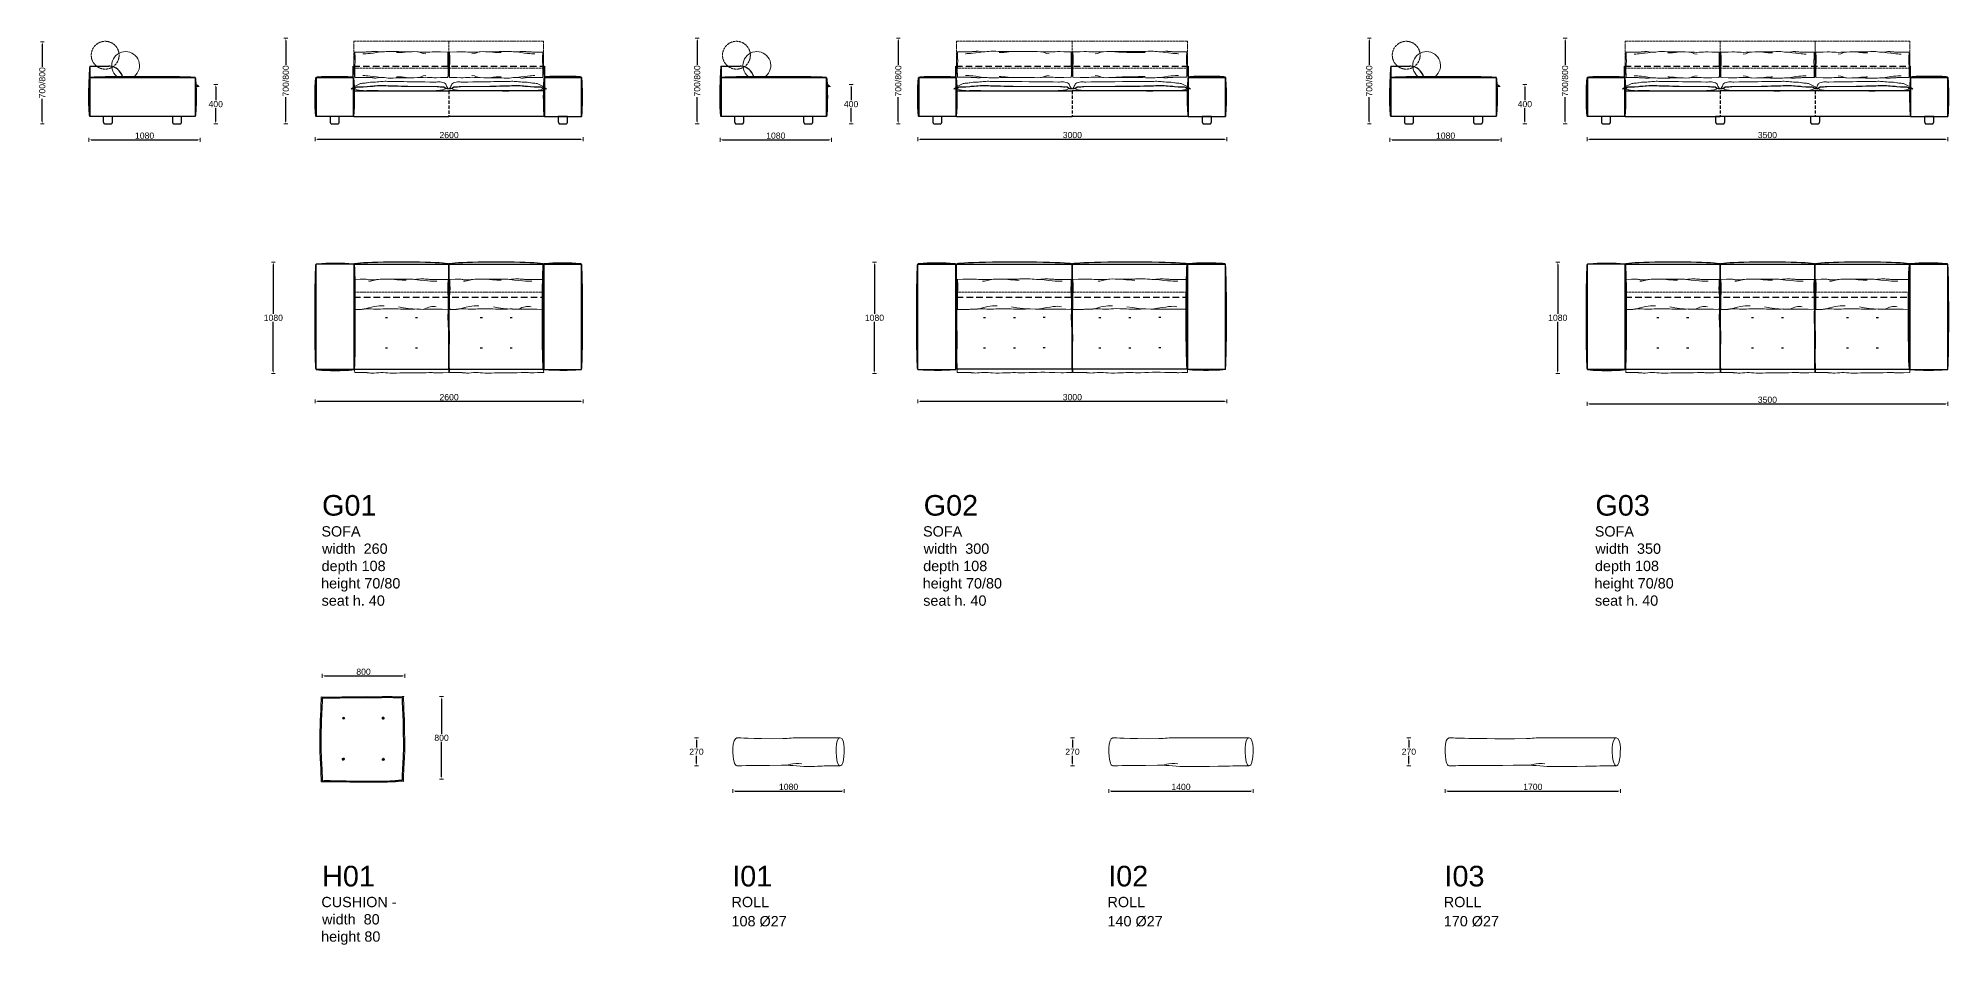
# Model space of a CAD drawing. Header units: millimetres. Extents: x 6668 to 47386, y -6732 to 35544.
# Drawn here: x 6800 to 25336, y 294 to 9090 of the extents above; entities that cross this region are included whole.
import ezdxf

# ---------------------------------------------------------------- set-up
doc = ezdxf.new("R2010")
doc.units = ezdxf.units.MM
doc.linetypes.add('ACAD_ISO02W100', pattern=[15, 12, -3])
doc.linetypes.add('NASCOSTA', pattern=[9.525, 6.35, -3.175])
for name, color, linetype in [('_ARREDO', 7, 'Continuous'), ('LINEA', 7, 'Continuous'), ('TESTO', 1, 'Continuous')]:
    doc.layers.add(name, color=color, linetype=linetype)
for name, color, linetype, lineweight in [('_CUSCINO SEDUTA', 8, 'Continuous', 9), ('_QUOTE', 1, 'Continuous', 9), ('_RULLO', 8, 'Continuous', 9)]:
    doc.layers.add(name, color=color, linetype=linetype, lineweight=lineweight)
doc.styles.add('Arial', font='arial.ttf')
doc.styles.get("Standard").update_dxf_attribs({"font": 'arial.ttf'})
doc.dimstyles.new('1_1', dxfattribs={"dimscale": 15, "dimtxt": 4, "dimasz": 1.5, "dimexe": 1.25, "dimexo": 2, "dimtad": 1, "dimtih": 1, "dimtoh": 1, "dimdec": 0, "dimtxsty": 'Standard', "dimcen": 2.5, "dimclrd": 256, "dimclre": 256, "dimclrt": 256, "dimadec": 0, "dimazin": 0, "dimtfac": 1, "dimtdec": 0, "dimtmove": 0, "dimatfit": 3, "dimfxl": 1.25, "dimfxlon": 1, "dimlwe": 0, "dimarcsym": 0})

msp = doc.modelspace()

# ---------------------------------------------------------------- texts
at = {"layer": 'TESTO', "style": 'Arial'}
for s, height, p in [('G01', 200, (9553.7, 4457.7)), ('G02', 200, (15390.4, 4457.7)), ('G03', 200, (21907.5, 4457.8)), ('SOFA', 100, (9547.4, 4255.2)), ('SOFA', 100, (15384.2, 4255.1)), ('SOFA', 100, (21901.2, 4255.2)), ('width  260', 100, (9553.3, 4087.4)), ('width  300', 100, (15390, 4087.4)), ('width  350', 100, (21907.1, 4087.5)), ('depth 108', 100, (9548.9, 3919.7)), ('depth 108', 100, (15385.7, 3919.6)), ('depth 108', 100, (21902.7, 3919.8)), ('height 70/80', 100, (9544.5, 3751.3)), ('height 70/80', 100, (15381.2, 3751.3)), ('height 70/80', 100, (21898.3, 3751.4)), ('seat h. 40', 100, (9549.4, 3583.6)), ('seat h. 40', 100, (15386.1, 3583.5)), ('seat h. 40', 100, (21903.2, 3583.7)), ('H01', 200, (9554.2, 860.5)), ('I01', 200, (13533.1, 860.5)), ('I02', 200, (17180.7, 860.5)), ('I03', 200, (20443.1, 860.5)), ('CUSHION -', 100, (9547.2, 659.2)), ('ROLL', 100, (13526.2, 659.2)), ('ROLL', 100, (17173.8, 659.2)), ('ROLL', 100, (20436.2, 659.2)), ('width  80', 100, (9553.7, 491.5)), ('height 80', 100, (9544.9, 324.4))]:
    msp.add_text(s, height=height, dxfattribs=at).set_placement(p)
at = {"layer": 'TESTO', "char_height": 100, "attachment_point": 1, "style": 'Arial'}
for s, insert in [('108 %%C27', (13526.2, 573.1)), ('140 %%C27', (17173.8, 573.1)), ('170 %%C27', (20436.2, 573.1))]:
    msp.add_mtext_dynamic_manual_height_columns(s, width=774.425, gutter_width=12.5, heights=[0], dxfattribs=dict(at, insert=insert))

# ---------------------------------------------------------------- blocks, each defined once
blk = doc.blocks.new('armrest_38')
at = {"layer": '_ARREDO'}
for p, q in [((-19, -102), (-19, 0)), ((-19, 0), (18, 0)), ((18, -102), (18, 0)), ((-19, -102), (18, -102))]:
    blk.add_line(p, q, dxfattribs=at)
at = {"layer": '_ARREDO', "extrusion": (0, 0, -1)}
for centre, major_axis, ratio, start_param, end_param in [((-19, -51), (0, 51), 0.019608, 3.141593, 6.283185), ((-0.5, -102), (-18.5, 0), 0.054047, 3.14149, 6.304844)]:
    blk.add_ellipse(centre, major_axis=major_axis, ratio=ratio, start_param=start_param, end_param=end_param, dxfattribs=at)
at = {"layer": '_ARREDO'}
for centre, major_axis, ratio, start_param, end_param in [((-0.5, 0), (18.5, 0), 0.054047, -0.000103, 3.163251), ((18, -51), (0, 51), 0.019608, 3.141593, 6.283185)]:
    blk.add_ellipse(centre, major_axis=major_axis, ratio=ratio, start_param=start_param, end_param=end_param, dxfattribs=at)
blk = doc.blocks.new('*D216')
at = {"layer": '_QUOTE', "lineweight": 0, "transparency": 16777216}
for p, q in [((9486, 5586), (9486, 5549)), ((12087, 5586), (12087, 5549))]:
    blk.add_line(p, q, dxfattribs=at)
at = {"layer": '_QUOTE', "lineweight": -2, "transparency": 16777216}
blk.add_line((9509, 5567), (12064, 5567), dxfattribs=at)
at = {"layer": '_QUOTE', "transparency": 16777216}
for points in [[(9509, 5571), (9509, 5564), (9486, 5567)], [(12064, 5571), (12064, 5564), (12087, 5567)]]:
    blk.add_solid(points, dxfattribs=at)
at = {"layer": 'Defpoints', "color": 0, "transparency": 16777216}
for p in [(9486, 6387), (12087, 6387), (12087, 5567)]:
    blk.add_point(p, dxfattribs=at)
at = {"layer": '_QUOTE', "transparency": 16777216, "insert": (10786, 5607), "char_height": 60, "attachment_point": 5}
blk.add_mtext('2600', dxfattribs=at)
blk = doc.blocks.new('*D218')
at = {"layer": '_QUOTE', "lineweight": 0, "transparency": 16777216}
for p, q in [((9099, 6917), (9062, 6917)), ((9099, 5837), (9062, 5837))]:
    blk.add_line(p, q, dxfattribs=at)
at = {"layer": '_QUOTE', "lineweight": -2, "transparency": 16777216}
for p, q in [((9081, 6894), (9081, 6417)), ((9081, 5860), (9081, 6337))]:
    blk.add_line(p, q, dxfattribs=at)
at = {"layer": '_QUOTE', "transparency": 16777216}
for points in [[(9077, 6894), (9084, 6894), (9081, 6917)], [(9077, 5860), (9084, 5860), (9081, 5837)]]:
    blk.add_solid(points, dxfattribs=at)
at = {"layer": 'Defpoints', "color": 0, "transparency": 16777216}
for p in [(10348, 6917), (9081, 5837), (10213, 5837)]:
    blk.add_point(p, dxfattribs=at)
at = {"layer": '_QUOTE', "transparency": 16777216, "insert": (9081, 6377), "char_height": 60, "attachment_point": 5}
blk.add_mtext('1080', dxfattribs=at)
blk = doc.blocks.new('*D223')
at = {"layer": '_QUOTE', "lineweight": 0, "transparency": 16777216}
for p, q in [((15333, 5586), (15333, 5549)), ((18333, 5586), (18333, 5549))]:
    blk.add_line(p, q, dxfattribs=at)
at = {"layer": '_QUOTE', "lineweight": -2, "transparency": 16777216}
blk.add_line((15355, 5567), (18310, 5567), dxfattribs=at)
at = {"layer": '_QUOTE', "transparency": 16777216}
for points in [[(15355, 5571), (15355, 5564), (15333, 5567)], [(18310, 5571), (18310, 5564), (18333, 5567)]]:
    blk.add_solid(points, dxfattribs=at)
at = {"layer": 'Defpoints', "color": 0, "transparency": 16777216}
for p in [(15333, 6387), (18333, 6387), (18333, 5567)]:
    blk.add_point(p, dxfattribs=at)
at = {"layer": '_QUOTE', "transparency": 16777216, "insert": (16833, 5607), "char_height": 60, "attachment_point": 5}
blk.add_mtext('3000', dxfattribs=at)
blk = doc.blocks.new('*D224')
at = {"layer": '_QUOTE', "lineweight": 0, "transparency": 16777216}
for p, q in [((14932, 6917), (14894, 6917)), ((14932, 5837), (14894, 5837))]:
    blk.add_line(p, q, dxfattribs=at)
at = {"layer": '_QUOTE', "lineweight": -2, "transparency": 16777216}
for p, q in [((14913, 6895), (14913, 6417)), ((14913, 5860), (14913, 6337))]:
    blk.add_line(p, q, dxfattribs=at)
at = {"layer": '_QUOTE', "transparency": 16777216}
for points in [[(14909, 6895), (14917, 6895), (14913, 6917)], [(14909, 5860), (14917, 5860), (14913, 5837)]]:
    blk.add_solid(points, dxfattribs=at)
at = {"layer": 'Defpoints', "color": 0, "transparency": 16777216}
for p in [(14913, 6917), (16345, 6917), (16373, 5837)]:
    blk.add_point(p, dxfattribs=at)
at = {"layer": '_QUOTE', "transparency": 16777216, "insert": (14913, 6377), "char_height": 60, "attachment_point": 5}
blk.add_mtext('1080', dxfattribs=at)
blk = doc.blocks.new('*D226')
at = {"layer": '_QUOTE', "lineweight": 0, "transparency": 16777216}
for p, q in [((21826, 5561), (21826, 5523)), ((25326, 5561), (25326, 5523))]:
    blk.add_line(p, q, dxfattribs=at)
at = {"layer": '_QUOTE', "lineweight": -2, "transparency": 16777216}
blk.add_line((21849, 5542), (25303, 5542), dxfattribs=at)
at = {"layer": '_QUOTE', "transparency": 16777216}
for points in [[(21849, 5546), (21849, 5538), (21826, 5542)], [(25303, 5546), (25303, 5538), (25326, 5542)]]:
    blk.add_solid(points, dxfattribs=at)
at = {"layer": 'Defpoints', "color": 0, "transparency": 16777216}
for p in [(21826, 5952), (25326, 5952), (25326, 5542)]:
    blk.add_point(p, dxfattribs=at)
at = {"layer": '_QUOTE', "transparency": 16777216, "insert": (23576, 5582), "char_height": 60, "attachment_point": 5}
blk.add_mtext('3500', dxfattribs=at)
blk = doc.blocks.new('*D227')
at = {"layer": '_QUOTE', "lineweight": 0, "transparency": 16777216}
for p, q in [((21561, 6917), (21523, 6917)), ((21561, 5837), (21523, 5837))]:
    blk.add_line(p, q, dxfattribs=at)
at = {"layer": '_QUOTE', "lineweight": -2, "transparency": 16777216}
for p, q in [((21542, 6894), (21542, 6417)), ((21542, 5859), (21542, 6337))]:
    blk.add_line(p, q, dxfattribs=at)
at = {"layer": '_QUOTE', "transparency": 16777216}
for points in [[(21538, 6894), (21546, 6894), (21542, 6917)], [(21538, 5859), (21546, 5859), (21542, 5837)]]:
    blk.add_solid(points, dxfattribs=at)
at = {"layer": 'Defpoints', "color": 0, "transparency": 16777216}
for p in [(21542, 6917), (22658, 6917), (22610, 5837)]:
    blk.add_point(p, dxfattribs=at)
at = {"layer": '_QUOTE', "transparency": 16777216, "insert": (21542, 6377), "char_height": 60, "attachment_point": 5}
blk.add_mtext('1080', dxfattribs=at)
blk = doc.blocks.new('*D336')
at = {"layer": '_QUOTE', "lineweight": 0, "transparency": 16777216}
for p, q in [((13540, 1805), (13540, 1768)), ((14620, 1805), (14620, 1768))]:
    blk.add_line(p, q, dxfattribs=at)
at = {"layer": '_QUOTE', "lineweight": -2, "transparency": 16777216}
blk.add_line((13562, 1786), (14597, 1786), dxfattribs=at)
at = {"layer": '_QUOTE', "transparency": 16777216}
for points in [[(13562, 1790), (13562, 1783), (13540, 1786)], [(14597, 1790), (14597, 1783), (14620, 1786)]]:
    blk.add_solid(points, dxfattribs=at)
at = {"layer": 'Defpoints', "color": 0, "transparency": 16777216}
for p in [(13540, 2202), (14620, 2202), (14620, 1786)]:
    blk.add_point(p, dxfattribs=at)
at = {"layer": '_QUOTE', "transparency": 16777216, "insert": (14080, 1826), "char_height": 60, "attachment_point": 5}
blk.add_mtext('1080', dxfattribs=at)
blk = doc.blocks.new('*D337')
at = {"layer": '_QUOTE', "lineweight": 0, "transparency": 16777216}
for p, q in [((13205, 2302), (13168, 2302)), ((13205, 2032), (13168, 2032))]:
    blk.add_line(p, q, dxfattribs=at)
at = {"layer": '_QUOTE', "lineweight": -2, "transparency": 16777216}
for p, q in [((13186, 2279), (13186, 2207)), ((13186, 2054), (13186, 2127))]:
    blk.add_line(p, q, dxfattribs=at)
at = {"layer": '_QUOTE', "transparency": 16777216}
for points in [[(13183, 2279), (13190, 2279), (13186, 2302)], [(13183, 2054), (13190, 2054), (13186, 2032)]]:
    blk.add_solid(points, dxfattribs=at)
at = {"layer": 'Defpoints', "color": 0, "transparency": 16777216}
for p in [(13186, 2302), (13598, 2302), (13587, 2032)]:
    blk.add_point(p, dxfattribs=at)
at = {"layer": '_QUOTE', "transparency": 16777216, "insert": (13186, 2167), "char_height": 60, "attachment_point": 5}
blk.add_mtext('270', dxfattribs=at)
blk = doc.blocks.new('*D229')
at = {"layer": '_QUOTE', "lineweight": 0, "transparency": 16777216}
for p, q in [((17187, 1805), (17187, 1768)), ((18587, 1805), (18587, 1768))]:
    blk.add_line(p, q, dxfattribs=at)
at = {"layer": '_QUOTE', "lineweight": -2, "transparency": 16777216}
blk.add_line((17210, 1786), (18565, 1786), dxfattribs=at)
at = {"layer": '_QUOTE', "transparency": 16777216}
for points in [[(17210, 1790), (17210, 1783), (17187, 1786)], [(18565, 1790), (18565, 1783), (18587, 1786)]]:
    blk.add_solid(points, dxfattribs=at)
at = {"layer": 'Defpoints', "color": 0, "transparency": 16777216}
for p in [(17187, 2202), (18587, 2202), (18587, 1786)]:
    blk.add_point(p, dxfattribs=at)
at = {"layer": '_QUOTE', "transparency": 16777216, "insert": (17887, 1826), "char_height": 60, "attachment_point": 5}
blk.add_mtext('1400', dxfattribs=at)
blk = doc.blocks.new('*D338')
at = {"layer": '_QUOTE', "lineweight": 0, "transparency": 16777216}
for p, q in [((16853, 2302), (16815, 2302)), ((16853, 2032), (16815, 2032))]:
    blk.add_line(p, q, dxfattribs=at)
at = {"layer": '_QUOTE', "lineweight": -2, "transparency": 16777216}
for p, q in [((16834, 2279), (16834, 2207)), ((16834, 2054), (16834, 2127))]:
    blk.add_line(p, q, dxfattribs=at)
at = {"layer": '_QUOTE', "transparency": 16777216}
for points in [[(16830, 2279), (16838, 2279), (16834, 2302)], [(16830, 2054), (16838, 2054), (16834, 2032)]]:
    blk.add_solid(points, dxfattribs=at)
at = {"layer": 'Defpoints', "color": 0, "transparency": 16777216}
for p in [(16834, 2302), (17245, 2302), (17235, 2032)]:
    blk.add_point(p, dxfattribs=at)
at = {"layer": '_QUOTE', "transparency": 16777216, "insert": (16834, 2167), "char_height": 60, "attachment_point": 5}
blk.add_mtext('270', dxfattribs=at)
blk = doc.blocks.new('*D230')
at = {"layer": '_QUOTE', "lineweight": 0, "transparency": 16777216}
for p, q in [((20450, 1805), (20450, 1768)), ((22150, 1805), (22150, 1768))]:
    blk.add_line(p, q, dxfattribs=at)
at = {"layer": '_QUOTE', "lineweight": -2, "transparency": 16777216}
blk.add_line((20472, 1786), (22127, 1786), dxfattribs=at)
at = {"layer": '_QUOTE', "transparency": 16777216}
for points in [[(20472, 1790), (20472, 1783), (20450, 1786)], [(22127, 1790), (22127, 1783), (22150, 1786)]]:
    blk.add_solid(points, dxfattribs=at)
at = {"layer": 'Defpoints', "color": 0, "transparency": 16777216}
for p in [(20450, 2202), (22150, 2202), (22150, 1786)]:
    blk.add_point(p, dxfattribs=at)
at = {"layer": '_QUOTE', "transparency": 16777216, "insert": (21300, 1826), "char_height": 60, "attachment_point": 5}
blk.add_mtext('1700', dxfattribs=at)
blk = doc.blocks.new('*D339')
at = {"layer": '_QUOTE', "lineweight": 0, "transparency": 16777216}
for p, q in [((20116, 2302), (20079, 2302)), ((20116, 2032), (20079, 2032))]:
    blk.add_line(p, q, dxfattribs=at)
at = {"layer": '_QUOTE', "lineweight": -2, "transparency": 16777216}
for p, q in [((20098, 2279), (20098, 2207)), ((20098, 2054), (20098, 2127))]:
    blk.add_line(p, q, dxfattribs=at)
at = {"layer": '_QUOTE', "transparency": 16777216}
for points in [[(20094, 2279), (20101, 2279), (20098, 2302)], [(20094, 2054), (20101, 2054), (20098, 2032)]]:
    blk.add_solid(points, dxfattribs=at)
at = {"layer": 'Defpoints', "color": 0, "transparency": 16777216}
for p in [(20098, 2302), (20508, 2302), (20499, 2032)]:
    blk.add_point(p, dxfattribs=at)
at = {"layer": '_QUOTE', "transparency": 16777216, "insert": (20098, 2167), "char_height": 60, "attachment_point": 5}
blk.add_mtext('270', dxfattribs=at)
blk = doc.blocks.new('*D340')
at = {"layer": '_QUOTE', "lineweight": 0, "transparency": 16777216}
for p, q in [((10694, 2702), (10731, 2702)), ((10694, 1902), (10731, 1902))]:
    blk.add_line(p, q, dxfattribs=at)
at = {"layer": '_QUOTE', "lineweight": -2, "transparency": 16777216}
for p, q in [((10713, 2679), (10713, 2342)), ((10713, 1924), (10713, 2262))]:
    blk.add_line(p, q, dxfattribs=at)
at = {"layer": '_QUOTE', "transparency": 16777216}
for points in [[(10709, 2679), (10716, 2679), (10713, 2702)], [(10709, 1924), (10716, 1924), (10713, 1902)]]:
    blk.add_solid(points, dxfattribs=at)
at = {"layer": 'Defpoints', "color": 0, "transparency": 16777216}
for p in [(9968, 2702), (10713, 2702), (9968, 1902)]:
    blk.add_point(p, dxfattribs=at)
at = {"layer": '_QUOTE', "transparency": 16777216, "insert": (10713, 2302), "char_height": 60, "attachment_point": 5}
blk.add_mtext('800', dxfattribs=at)
blk = doc.blocks.new('*D341')
at = {"layer": '_QUOTE', "lineweight": 0, "transparency": 16777216}
for p, q in [((9556, 2884), (9556, 2922)), ((10356, 2884), (10356, 2922))]:
    blk.add_line(p, q, dxfattribs=at)
at = {"layer": '_QUOTE', "lineweight": -2, "transparency": 16777216}
blk.add_line((9579, 2903), (10334, 2903), dxfattribs=at)
at = {"layer": '_QUOTE', "transparency": 16777216}
for points in [[(9579, 2907), (9579, 2899), (9556, 2903)], [(10334, 2907), (10334, 2899), (10356, 2903)]]:
    blk.add_solid(points, dxfattribs=at)
at = {"layer": 'Defpoints', "color": 0, "transparency": 16777216}
for p in [(10356, 2903), (9556, 2284), (10356, 2288)]:
    blk.add_point(p, dxfattribs=at)
at = {"layer": '_QUOTE', "transparency": 16777216, "insert": (9956, 2943), "char_height": 60, "attachment_point": 5}
blk.add_mtext('800', dxfattribs=at)
blk = doc.blocks.new('*D324')
at = {"layer": '_QUOTE', "lineweight": 0, "transparency": 16777216}
for p, q in [((7292, 8123), (7292, 8085)), ((8372, 8123), (8372, 8085))]:
    blk.add_line(p, q, dxfattribs=at)
at = {"layer": '_QUOTE', "lineweight": -2, "transparency": 16777216}
blk.add_line((7314, 8104), (8349, 8104), dxfattribs=at)
at = {"layer": '_QUOTE', "transparency": 16777216}
for points in [[(7314, 8108), (7314, 8100), (7292, 8104)], [(8349, 8108), (8349, 8100), (8372, 8104)]]:
    blk.add_solid(points, dxfattribs=at)
at = {"layer": 'Defpoints', "color": 0, "transparency": 16777216}
for p in [(7292, 8575), (8372, 8617), (8372, 8104)]:
    blk.add_point(p, dxfattribs=at)
at = {"layer": '_QUOTE', "transparency": 16777216, "insert": (7832, 8144), "char_height": 60, "attachment_point": 5}
blk.add_mtext('1080', dxfattribs=at)
blk = doc.blocks.new('*D217')
at = {"layer": '_QUOTE', "lineweight": 0, "transparency": 16777216}
for p, q in [((9486, 8128), (9486, 8091)), ((12087, 8128), (12087, 8091))]:
    blk.add_line(p, q, dxfattribs=at)
at = {"layer": '_QUOTE', "lineweight": -2, "transparency": 16777216}
blk.add_line((9509, 8110), (12064, 8110), dxfattribs=at)
at = {"layer": '_QUOTE', "transparency": 16777216}
for points in [[(9509, 8113), (9509, 8106), (9486, 8110)], [(12064, 8113), (12064, 8106), (12087, 8110)]]:
    blk.add_solid(points, dxfattribs=at)
at = {"layer": 'Defpoints', "color": 0, "transparency": 16777216}
for p in [(9486, 8929), (12087, 8930), (12087, 8110)]:
    blk.add_point(p, dxfattribs=at)
at = {"layer": '_QUOTE', "transparency": 16777216, "insert": (10786, 8150), "char_height": 60, "attachment_point": 5}
blk.add_mtext('2600', dxfattribs=at)
blk = doc.blocks.new('*D320')
at = {"layer": '_QUOTE', "lineweight": 0, "transparency": 16777216}
for p, q in [((13416, 8123), (13416, 8085)), ((14496, 8123), (14496, 8085))]:
    blk.add_line(p, q, dxfattribs=at)
at = {"layer": '_QUOTE', "lineweight": -2, "transparency": 16777216}
blk.add_line((13438, 8104), (14474, 8104), dxfattribs=at)
at = {"layer": '_QUOTE', "transparency": 16777216}
for points in [[(13438, 8108), (13438, 8100), (13416, 8104)], [(14474, 8108), (14474, 8100), (14496, 8104)]]:
    blk.add_solid(points, dxfattribs=at)
at = {"layer": 'Defpoints', "color": 0, "transparency": 16777216}
for p in [(13416, 8575), (14496, 8617), (14496, 8104)]:
    blk.add_point(p, dxfattribs=at)
at = {"layer": '_QUOTE', "transparency": 16777216, "insert": (13956, 8144), "char_height": 60, "attachment_point": 5}
blk.add_mtext('1080', dxfattribs=at)
blk = doc.blocks.new('*D321')
at = {"layer": '_QUOTE', "lineweight": 0, "transparency": 16777216}
for p, q in [((19914, 8123), (19914, 8085)), ((20994, 8123), (20994, 8085))]:
    blk.add_line(p, q, dxfattribs=at)
at = {"layer": '_QUOTE', "lineweight": -2, "transparency": 16777216}
blk.add_line((19936, 8104), (20972, 8104), dxfattribs=at)
at = {"layer": '_QUOTE', "transparency": 16777216}
for points in [[(19936, 8108), (19936, 8100), (19914, 8104)], [(20972, 8108), (20972, 8100), (20994, 8104)]]:
    blk.add_solid(points, dxfattribs=at)
at = {"layer": 'Defpoints', "color": 0, "transparency": 16777216}
for p in [(19914, 8575), (20994, 8617), (20994, 8104)]:
    blk.add_point(p, dxfattribs=at)
at = {"layer": '_QUOTE', "transparency": 16777216, "insert": (20454, 8144), "char_height": 60, "attachment_point": 5}
blk.add_mtext('1080', dxfattribs=at)
blk = doc.blocks.new('*D225')
at = {"layer": '_QUOTE', "lineweight": 0, "transparency": 16777216}
for p, q in [((15333, 8128), (15333, 8091)), ((18333, 8128), (18333, 8091))]:
    blk.add_line(p, q, dxfattribs=at)
at = {"layer": '_QUOTE', "lineweight": -2, "transparency": 16777216}
blk.add_line((15355, 8110), (18310, 8110), dxfattribs=at)
at = {"layer": '_QUOTE', "transparency": 16777216}
for points in [[(15355, 8113), (15355, 8106), (15333, 8110)], [(18310, 8113), (18310, 8106), (18333, 8110)]]:
    blk.add_solid(points, dxfattribs=at)
at = {"layer": 'Defpoints', "color": 0, "transparency": 16777216}
for p in [(15333, 8930), (18333, 8930), (18333, 8110)]:
    blk.add_point(p, dxfattribs=at)
at = {"layer": '_QUOTE', "transparency": 16777216, "insert": (16833, 8150), "char_height": 60, "attachment_point": 5}
blk.add_mtext('3000', dxfattribs=at)
blk = doc.blocks.new('*D327')
at = {"layer": '_QUOTE', "lineweight": 0, "transparency": 16777216}
for p, q in [((21826, 8128), (21826, 8091)), ((25326, 8128), (25326, 8091))]:
    blk.add_line(p, q, dxfattribs=at)
at = {"layer": '_QUOTE', "lineweight": -2, "transparency": 16777216}
blk.add_line((21849, 8110), (25303, 8110), dxfattribs=at)
at = {"layer": '_QUOTE', "transparency": 16777216}
for points in [[(21849, 8113), (21849, 8106), (21826, 8110)], [(25303, 8113), (25303, 8106), (25326, 8110)]]:
    blk.add_solid(points, dxfattribs=at)
at = {"layer": 'Defpoints', "color": 0, "transparency": 16777216}
for p in [(21826, 8520), (25326, 8520), (25326, 8110)]:
    blk.add_point(p, dxfattribs=at)
at = {"layer": '_QUOTE', "transparency": 16777216, "insert": (23576, 8150), "char_height": 60, "attachment_point": 5}
blk.add_mtext('3500', dxfattribs=at)
blk = doc.blocks.new('*D353')
at = {"layer": '_QUOTE', "lineweight": 0, "transparency": 16777216}
for p, q in [((6858, 9054), (6821, 9054)), ((6858, 8260), (6821, 8260))]:
    blk.add_line(p, q, dxfattribs=at)
at = {"layer": '_QUOTE', "lineweight": -2, "transparency": 16777216}
for p, q in [((6839, 9031), (6839, 8813)), ((6839, 8282), (6839, 8500))]:
    blk.add_line(p, q, dxfattribs=at)
at = {"layer": '_QUOTE', "transparency": 16777216}
for points in [[(6836, 9031), (6843, 9031), (6839, 9054)], [(6836, 8282), (6843, 8282), (6839, 8260)]]:
    blk.add_solid(points, dxfattribs=at)
at = {"layer": 'Defpoints', "color": 0, "transparency": 16777216}
for p in [(7409, 9054), (6839, 8260), (7637, 8260)]:
    blk.add_point(p, dxfattribs=at)
at = {"layer": '_QUOTE', "transparency": 16777216, "insert": (6839, 8657), "char_height": 60, "attachment_point": 5, "rotation": 90}
blk.add_mtext('700/800', dxfattribs=at)
blk = doc.blocks.new('*D258')
at = {"layer": '_QUOTE', "lineweight": 0, "transparency": 16777216}
for p, q in [((9221, 9090), (9183, 9090)), ((9221, 8260), (9183, 8260))]:
    blk.add_line(p, q, dxfattribs=at)
at = {"layer": '_QUOTE', "lineweight": -2, "transparency": 16777216}
for p, q in [((9202, 9067), (9202, 8832)), ((9202, 8282), (9202, 8518))]:
    blk.add_line(p, q, dxfattribs=at)
at = {"layer": '_QUOTE', "transparency": 16777216}
for points in [[(9198, 9067), (9206, 9067), (9202, 9090)], [(9198, 8282), (9206, 8282), (9202, 8260)]]:
    blk.add_solid(points, dxfattribs=at)
at = {"layer": 'Defpoints', "color": 0, "transparency": 16777216}
for p in [(9772, 9090), (9202, 8260), (9964, 8260)]:
    blk.add_point(p, dxfattribs=at)
at = {"layer": '_QUOTE', "transparency": 16777216, "insert": (9202, 8675), "char_height": 60, "attachment_point": 5, "rotation": 90}
blk.add_mtext('700/800', dxfattribs=at)
blk = doc.blocks.new('*D259')
at = {"layer": '_QUOTE', "lineweight": 0, "transparency": 16777216}
for p, q in [((13212, 9090), (13175, 9090)), ((13212, 8260), (13175, 8260))]:
    blk.add_line(p, q, dxfattribs=at)
at = {"layer": '_QUOTE', "lineweight": -2, "transparency": 16777216}
for p, q in [((13193, 9067), (13193, 8832)), ((13193, 8282), (13193, 8518))]:
    blk.add_line(p, q, dxfattribs=at)
at = {"layer": '_QUOTE', "transparency": 16777216}
for points in [[(13190, 9067), (13197, 9067), (13193, 9090)], [(13190, 8282), (13197, 8282), (13193, 8260)]]:
    blk.add_solid(points, dxfattribs=at)
at = {"layer": 'Defpoints', "color": 0, "transparency": 16777216}
for p in [(13763, 9090), (13193, 8260), (13956, 8260)]:
    blk.add_point(p, dxfattribs=at)
at = {"layer": '_QUOTE', "transparency": 16777216, "insert": (13193, 8675), "char_height": 60, "attachment_point": 5, "rotation": 90}
blk.add_mtext('700/800', dxfattribs=at)
blk = doc.blocks.new('*D260')
at = {"layer": '_QUOTE', "lineweight": 0, "transparency": 16777216}
for p, q in [((15163, 9090), (15126, 9090)), ((15163, 8260), (15126, 8260))]:
    blk.add_line(p, q, dxfattribs=at)
at = {"layer": '_QUOTE', "lineweight": -2, "transparency": 16777216}
for p, q in [((15144, 9067), (15144, 8832)), ((15144, 8282), (15144, 8518))]:
    blk.add_line(p, q, dxfattribs=at)
at = {"layer": '_QUOTE', "transparency": 16777216}
for points in [[(15141, 9067), (15148, 9067), (15144, 9090)], [(15141, 8282), (15148, 8282), (15144, 8260)]]:
    blk.add_solid(points, dxfattribs=at)
at = {"layer": 'Defpoints', "color": 0, "transparency": 16777216}
for p in [(15715, 9090), (15144, 8260), (15907, 8260)]:
    blk.add_point(p, dxfattribs=at)
at = {"layer": '_QUOTE', "transparency": 16777216, "insert": (15144, 8675), "char_height": 60, "attachment_point": 5, "rotation": 90}
blk.add_mtext('700/800', dxfattribs=at)
blk = doc.blocks.new('*D261')
at = {"layer": '_QUOTE', "lineweight": 0, "transparency": 16777216}
for p, q in [((19732, 9090), (19695, 9090)), ((19732, 8260), (19695, 8260))]:
    blk.add_line(p, q, dxfattribs=at)
at = {"layer": '_QUOTE', "lineweight": -2, "transparency": 16777216}
for p, q in [((19713, 9067), (19713, 8832)), ((19713, 8282), (19713, 8518))]:
    blk.add_line(p, q, dxfattribs=at)
at = {"layer": '_QUOTE', "transparency": 16777216}
for points in [[(19710, 9067), (19717, 9067), (19713, 9090)], [(19710, 8282), (19717, 8282), (19713, 8260)]]:
    blk.add_solid(points, dxfattribs=at)
at = {"layer": 'Defpoints', "color": 0, "transparency": 16777216}
for p in [(20283, 9090), (19713, 8260), (20476, 8260)]:
    blk.add_point(p, dxfattribs=at)
at = {"layer": '_QUOTE', "transparency": 16777216, "insert": (19713, 8675), "char_height": 60, "attachment_point": 5, "rotation": 90}
blk.add_mtext('700/800', dxfattribs=at)
blk = doc.blocks.new('*D262')
at = {"layer": '_QUOTE', "lineweight": 0, "transparency": 16777216}
for p, q in [((21632, 9090), (21595, 9090)), ((21632, 8260), (21595, 8260))]:
    blk.add_line(p, q, dxfattribs=at)
at = {"layer": '_QUOTE', "lineweight": -2, "transparency": 16777216}
for p, q in [((21613, 9067), (21613, 8832)), ((21613, 8282), (21613, 8518))]:
    blk.add_line(p, q, dxfattribs=at)
at = {"layer": '_QUOTE', "transparency": 16777216}
for points in [[(21610, 9067), (21617, 9067), (21613, 9090)], [(21610, 8282), (21617, 8282), (21613, 8260)]]:
    blk.add_solid(points, dxfattribs=at)
at = {"layer": 'Defpoints', "color": 0, "transparency": 16777216}
for p in [(22183, 9090), (21613, 8260), (22376, 8260)]:
    blk.add_point(p, dxfattribs=at)
at = {"layer": '_QUOTE', "transparency": 16777216, "insert": (21613, 8675), "char_height": 60, "attachment_point": 5, "rotation": 90}
blk.add_mtext('700/800', dxfattribs=at)
blk = doc.blocks.new('*D231')
at = {"layer": '_QUOTE', "lineweight": 0, "transparency": 16777216}
for p, q in [((8541, 8640), (8504, 8640)), ((8541, 8260), (8504, 8260))]:
    blk.add_line(p, q, dxfattribs=at)
at = {"layer": '_QUOTE', "lineweight": -2, "transparency": 16777216}
for p, q in [((8522, 8617), (8522, 8490)), ((8522, 8282), (8522, 8410))]:
    blk.add_line(p, q, dxfattribs=at)
at = {"layer": '_QUOTE', "transparency": 16777216}
for points in [[(8519, 8617), (8526, 8617), (8522, 8640)], [(8519, 8282), (8526, 8282), (8522, 8260)]]:
    blk.add_solid(points, dxfattribs=at)
at = {"layer": 'Defpoints', "color": 0, "transparency": 16777216}
for p in [(9503, 8640), (8522, 8260), (9503, 8260)]:
    blk.add_point(p, dxfattribs=at)
at = {"layer": '_QUOTE', "transparency": 16777216, "insert": (8522, 8450), "char_height": 60, "attachment_point": 5}
blk.add_mtext('400', dxfattribs=at)
blk = doc.blocks.new('*D232')
at = {"layer": '_QUOTE', "lineweight": 0, "transparency": 16777216}
for p, q in [((14705, 8640), (14667, 8640)), ((14705, 8260), (14667, 8260))]:
    blk.add_line(p, q, dxfattribs=at)
at = {"layer": '_QUOTE', "lineweight": -2, "transparency": 16777216}
for p, q in [((14686, 8617), (14686, 8490)), ((14686, 8282), (14686, 8410))]:
    blk.add_line(p, q, dxfattribs=at)
at = {"layer": '_QUOTE', "transparency": 16777216}
for points in [[(14682, 8617), (14690, 8617), (14686, 8640)], [(14682, 8282), (14690, 8282), (14686, 8260)]]:
    blk.add_solid(points, dxfattribs=at)
at = {"layer": 'Defpoints', "color": 0, "transparency": 16777216}
for p in [(15667, 8640), (14686, 8260), (15667, 8260)]:
    blk.add_point(p, dxfattribs=at)
at = {"layer": '_QUOTE', "transparency": 16777216, "insert": (14686, 8450), "char_height": 60, "attachment_point": 5}
blk.add_mtext('400', dxfattribs=at)
blk = doc.blocks.new('*D233')
at = {"layer": '_QUOTE', "lineweight": 0, "transparency": 16777216}
for p, q in [((21242, 8640), (21204, 8640)), ((21242, 8260), (21204, 8260))]:
    blk.add_line(p, q, dxfattribs=at)
at = {"layer": '_QUOTE', "lineweight": -2, "transparency": 16777216}
for p, q in [((21223, 8617), (21223, 8490)), ((21223, 8282), (21223, 8410))]:
    blk.add_line(p, q, dxfattribs=at)
at = {"layer": '_QUOTE', "transparency": 16777216}
for points in [[(21219, 8617), (21227, 8617), (21223, 8640)], [(21219, 8282), (21227, 8282), (21223, 8260)]]:
    blk.add_solid(points, dxfattribs=at)
at = {"layer": 'Defpoints', "color": 0, "transparency": 16777216}
for p in [(22204, 8640), (21223, 8260), (22204, 8260)]:
    blk.add_point(p, dxfattribs=at)
at = {"layer": '_QUOTE', "transparency": 16777216, "insert": (21223, 8450), "char_height": 60, "attachment_point": 5}
blk.add_mtext('400', dxfattribs=at)
blk = doc.blocks.new('PIEDINO MIAMI SOFT_PANAMA H7CM')
at = {"color": 0, "linetype": 'ByBlock', "lineweight": -2}
for points in [[(45, 0), (-45, 0)], [(-45, 0), (-45, -50)], [(-45, -50), (-45, -51), (-45, -52), (-45, -53), (-45, -54), (-45, -55), (-44, -55), (-44, -56), (-44, -57), (-44, -58), (-43, -59), (-43, -59), (-43, -60), (-42, -61), (-42, -62), (-42, -62), (-41, -63), (-41, -64), (-40, -64), (-40, -65), (-39, -66), (-39, -66), (-38, -67), (-37, -67), (-37, -68), (-36, -69), (-35, -69), (-35, -70), (-34, -70)], [(-34, -70), (34, -70)], [(34, -70), (35, -70), (35, -69), (36, -69), (37, -68), (37, -67), (38, -67), (39, -66), (39, -66), (40, -65), (40, -64), (41, -64), (41, -63), (42, -62), (42, -62), (42, -61), (43, -60), (43, -59), (43, -59), (44, -58), (44, -57), (44, -56), (44, -55), (45, -55), (45, -54), (45, -53), (45, -52), (45, -51), (45, -50)], [(45, -50), (45, 0)]]:
    blk.add_lwpolyline(points, dxfattribs=at)

# ---------------------------------------------------------------- dimensions: what is measured, and where the dimension line sits
at = {"layer": '_QUOTE'}
for base, p1, p2, picture, middle in [((9202, 8259.7), (9772.1, 9089.6), (9964.4, 8259.7), '*D258', (9202, 8674.7)), ((13193.4, 8259.7), (13763.4, 9089.6), (13955.8, 8259.7), '*D259', (13193.4, 8674.7)), ((15144.5, 8259.7), (15714.5, 9089.6), (15906.9, 8259.7), '*D260', (15144.5, 8674.7)), ((19713.4, 8259.7), (20283.4, 9089.6), (20475.8, 8259.7), '*D261', (19713.4, 8674.7)), ((21613.4, 8259.7), (22183.4, 9089.6), (22375.8, 8259.7), '*D262', (21613.4, 8674.7)), ((6839.3, 8259.7), (7409.4, 9053.5), (7636.8, 8259.7), '*D353', (6839.3, 8656.6))]:
    dim = msp.add_linear_dim(base=base, p1=p1, p2=p2, angle=90, text='700/800', dimstyle='1_1', dxfattribs=at)
    dim.commit()
    dim.dimension.update_dxf_attribs({"geometry": picture, "text_midpoint": middle, "text_rotation": 90})
for base, p1, p2, picture, middle in [((12086.6, 8109.6), (9486.3, 8929.4), (12086.6, 8929.6), '*D217', (10786.4, 8149.7)), ((18332.6, 8109.6), (15333, 8929.6), (18332.6, 8929.8), '*D225', (16832.8, 8149.7)), ((8371.9, 8104.1), (7291.6, 8574.8), (8371.9, 8617.3), '*D324', (7831.8, 8144.2)), ((14496.2, 8104.1), (13415.9, 8574.8), (14496.2, 8617.3), '*D320', (13956.1, 8144.2)), ((20994, 8104.1), (19913.7, 8574.8), (20994, 8617.3), '*D321', (20453.9, 8144.2)), ((25325.9, 8109.6), (21826, 8519.8), (25325.9, 8519.8), '*D327', (23576, 8149.7)), ((12086.6, 5567.3), (9486.3, 6387.1), (12086.6, 6387.3), '*D216', (10786.4, 5607.3)), ((18332.6, 5567.3), (15333, 6387.3), (18332.6, 6387.4), '*D223', (16832.8, 5607.3)), ((25325.9, 5541.8), (21826, 5951.9), (25325.9, 5951.9), '*D226', (23576, 5581.8)), ((10356.3, 2903.1), (9556.4, 2283.8), (10356.3, 2288.4), '*D341', (9956.3, 2943.1)), ((14619.6, 1786.4), (13539.6, 2201.7), (14619.6, 2201.9), '*D336', (14079.6, 1826.4)), ((18587.2, 1786.4), (17187.2, 2201.7), (18587.2, 2201.9), '*D229', (17887.2, 1826.4)), ((22149.5, 1786.4), (20449.6, 2201.7), (22149.5, 2201.9), '*D230', (21299.6, 1826.4))]:
    dim = msp.add_linear_dim(base=base, p1=p1, p2=p2, dimstyle='1_1', dxfattribs=at)
    dim.commit()
    dim.dimension.update_dxf_attribs({"geometry": picture, "text_midpoint": middle})
for base, p1, p2, picture, middle in [((8522.3, 8259.7), (9503.3, 8639.7), (9503.3, 8259.7), '*D231', (8522.3, 8449.7)), ((14685.8, 8259.7), (15666.8, 8639.7), (15666.8, 8259.7), '*D232', (14685.8, 8449.7)), ((21223, 8259.7), (22204, 8639.7), (22204, 8259.7), '*D233', (21223, 8449.7))]:
    dim = msp.add_linear_dim(base=base, p1=p1, p2=p2, angle=90, text='400', dimstyle='1_1', dxfattribs=at)
    dim.commit()
    dim.dimension.update_dxf_attribs({"geometry": picture, "text_midpoint": middle})
for base, p1, p2, picture, middle in [((9080.6803, 5837.2641), (10348.0637, 6916.8298), (10213.1642, 5837.2641), '*D218', (9080.6803, 6377.0469)), ((14913, 6917.2), (16373.2, 5837.1), (16345.1, 6917.2), '*D224', (14913, 6377.1)), ((21542.1, 6916.9), (22610.2, 5836.8), (22657.7, 6916.9), '*D227', (21542.1, 6376.9)), ((10712.7, 2701.6), (9967.8, 1901.6), (9968.1, 2701.6), '*D340', (10712.7, 2301.6)), ((13186.3, 2301.9), (13587.2, 2031.6), (13597.7, 2301.9), '*D337', (13186.3, 2166.8)), ((16833.9, 2301.9), (17234.8, 2031.6), (17245.3, 2301.9), '*D338', (16833.9, 2166.8)), ((20097.7, 2301.9), (20498.6, 2031.6), (20507.6, 2301.9), '*D339', (20097.7, 2166.8))]:
    dim = msp.add_linear_dim(base=base, p1=p1, p2=p2, angle=90, dimstyle='1_1', dxfattribs=at)
    dim.commit()
    dim.dimension.update_dxf_attribs({"geometry": picture, "text_midpoint": middle})

# ---------------------------------------------------------------- linework, layer by layer
at = {"layer": '_ARREDO'}
for p, q in [((7301.6, 8819.4), (7301.6, 8329.7)), ((7301.6, 8819.4), (7463, 8819.4)), ((9856.3, 8709.5), (9856.3, 8819.4)), ((11710.5, 8819.4), (11710.5, 8709.5)), ((13425.9, 8819.4), (13425.9, 8329.7)), ((13425.9, 8819.4), (13587.2, 8819.4)), ((15703, 8709.7), (15703, 8819.4)), ((17957.6, 8819.4), (17957.6, 8709.7)), ((19923.7, 8819.4), (19923.7, 8329.7)), ((19923.7, 8819.4), (20085.1, 8819.4)), ((22190, 8709.7), (22190, 8819.4)), ((24965.9, 8709.7), (24965.9, 8819.4)), ((8321.6, 8709.7), (7301.6, 8709.7)), ((7301.6, 8709.7), (7301.6, 8329.7)), ((8321.6, 8709.7), (8321.6, 8329.7)), ((9856.3, 8709.5), (9496.3, 8709.5)), ((9496.3, 8709.5), (9496.3, 8329.7)), ((9496.3, 8329.7), (9496.3, 8709.5)), ((9496.3, 8709.5), (9856.3, 8709.5)), ((9856.3, 8709.5), (9856.3, 8329.7)), ((9856.3, 8709.5), (9856.3, 8329.7)), ((9863.4, 8579.7), (10783.4, 8579.7)), ((11703.4, 8579.7), (10783.4, 8579.7)), ((11710.5, 8709.5), (12070.5, 8709.5)), ((11710.5, 8709.5), (11710.5, 8329.7)), ((12070.5, 8709.5), (11710.5, 8709.5)), ((11710.5, 8709.5), (11710.5, 8329.7)), ((12070.5, 8709.5), (12070.5, 8329.7)), ((12070.5, 8329.7), (12070.5, 8709.5)), ((14445.9, 8709.7), (13425.9, 8709.7)), ((13425.9, 8709.7), (13425.9, 8329.7)), ((14445.9, 8709.7), (14445.9, 8329.7)), ((15703, 8709.7), (15343, 8709.7)), ((15343, 8709.7), (15343, 8329.9)), ((15343, 8329.9), (15343, 8709.7)), ((15343, 8709.7), (15703, 8709.7)), ((15703, 8709.7), (15703, 8329.9)), ((15703, 8709.7), (15703, 8329.9)), ((15710.1, 8579.9), (16830.5, 8579.9)), ((17950.5, 8579.9), (16830.5, 8579.9)), ((17957.6, 8709.7), (18317.6, 8709.7)), ((17957.6, 8709.7), (17957.6, 8329.9)), ((18317.6, 8709.7), (17957.6, 8709.7)), ((17957.6, 8709.7), (17957.6, 8329.9)), ((18317.6, 8709.7), (18317.6, 8329.9)), ((18317.6, 8329.9), (18317.6, 8709.7)), ((20943.7, 8709.7), (19923.7, 8709.7)), ((19923.7, 8709.7), (19923.7, 8329.7)), ((20943.7, 8709.7), (20943.7, 8329.7)), ((22190, 8709.7), (21830, 8709.7)), ((21830, 8709.7), (21830, 8329.9)), ((21830, 8329.9), (21830, 8709.7)), ((21830, 8709.7), (22190, 8709.7)), ((22190, 8709.7), (22190, 8329.9)), ((22190, 8709.7), (22190, 8329.9)), ((22197.1, 8579.9), (23117.7, 8579.9)), ((24038.2, 8579.9), (23117.7, 8579.9)), ((24958.8, 8579.9), (24038.2, 8579.9)), ((24965.9, 8709.7), (25325.9, 8709.7)), ((24965.9, 8709.7), (24965.9, 8329.9)), ((25325.9, 8709.7), (24965.9, 8709.7)), ((24965.9, 8709.7), (24965.9, 8329.9)), ((25325.9, 8709.7), (25325.9, 8329.9)), ((25325.9, 8329.9), (25325.9, 8709.7)), ((9856.3, 8329.7), (9496.3, 8329.7)), ((9863.4, 8329.7), (10783.4, 8329.7)), ((11703.4, 8329.7), (10783.4, 8329.7)), ((11710.5, 8329.7), (12070.5, 8329.7)), ((15703, 8329.9), (15343, 8329.9)), ((15710.1, 8329.9), (16830.5, 8329.9)), ((17950.5, 8329.9), (16830.5, 8329.9)), ((17957.6, 8329.9), (18317.6, 8329.9)), ((22190, 8329.9), (21830, 8329.9)), ((22197.1, 8329.9), (23117.7, 8329.9)), ((24038.2, 8329.9), (23117.7, 8329.9)), ((24958.8, 8329.9), (24038.2, 8329.9)), ((24965.9, 8329.9), (25325.9, 8329.9)), ((23117.7, 5876.9), (23117.7, 6896.9)), ((23117.7, 6896.9), (24037.7, 6896.9)), ((24037.7, 6896.9), (24037.7, 5876.9)), ((23422.7, 6379.5), (23442.7, 6379.5)), ((23712.7, 6379.5), (23732.7, 6379.5)), ((23422.7, 6084.5), (23442.7, 6084.5)), ((23712.7, 6084.5), (23732.7, 6084.5)), ((9759.7, 2497.1), (9764.9, 2488.5)), ((10153.2, 2497.2), (10144, 2488.2)), ((9754.3, 2099.1), (9766.3, 2091.6)), ((10141.1, 2090.9), (10154.3, 2094.3))]:
    msp.add_line(p, q, dxfattribs=at)
at = {"layer": '_ARREDO', "linetype": 'NASCOSTA', "ltscale": 10}
for p, q in [((9856.3, 8819.4), (11710.5, 8819.4)), ((15703, 8819.4), (17957.6, 8819.4))]:
    msp.add_line(p, q, dxfattribs=at)
at = {"layer": '_ARREDO', "linetype": 'NASCOSTA', "ltscale": 5}
for p, q in [((10783.4, 8579.7), (10783.4, 8329.7)), ((16830.5, 8579.9), (16830.5, 8329.9)), ((23117.7, 8579.9), (23117.7, 8329.9)), ((23117.7, 8579.9), (23117.7, 8329.9)), ((24038.2, 8579.9), (24038.2, 8329.9)), ((24038.2, 8579.9), (24038.2, 8329.9))]:
    msp.add_line(p, q, dxfattribs=at)
at = {"layer": '_ARREDO', "linetype": 'ACAD_ISO02W100'}
for p, q in [((10783.9, 5876.9), (9863.9, 5876.9)), ((11703.9, 5877), (10783.9, 5877)), ((16830.5, 5877.3), (15710.5, 5877.3)), ((17950.5, 5877.5), (16830.5, 5877.5)), ((23117.7, 5876.9), (22197.7, 5876.9)), ((24037.7, 5876.9), (23117.7, 5876.9)), ((24957.7, 5876.9), (24037.7, 5876.9))]:
    msp.add_line(p, q, dxfattribs=at)
at = {"layer": '_ARREDO'}
for points in [[(7301.6, 8819.4), (7485.4, 8819.4)], [(7495, 8817.9), (7485.4, 8819.4)], [(13425.9, 8819.4), (13609.7, 8819.4)], [(13619.3, 8817.9), (13609.7, 8819.4)], [(19923.7, 8819.4), (20107.5, 8819.4)], [(20117.1, 8817.9), (20107.5, 8819.4)]]:
    msp.add_lwpolyline(points, dxfattribs=at)
at = {"layer": '_ARREDO', "linetype": 'NASCOSTA', "ltscale": 10}
for points in [[(22190, 8819.4), (24965.9, 8819.4)], [(9863.9, 6576.7), (11705.5, 6576.7)], [(15710.5, 6576.7), (17950.5, 6576.7)], [(22197.7, 6576.7), (24957.7, 6576.7)]]:
    msp.add_lwpolyline(points, dxfattribs=at)
at = {"layer": '_ARREDO'}
for points in [[(8321.6, 8329.7), (7301.6, 8329.7), (7301.6, 8709.7), (8321.6, 8709.7)], [(14445.9, 8329.7), (13425.9, 8329.7), (13425.9, 8709.7), (14445.9, 8709.7)], [(20943.7, 8329.7), (19923.7, 8329.7), (19923.7, 8709.7), (20943.7, 8709.7)]]:
    msp.add_lwpolyline(points, close=True, dxfattribs=at)
for centre in [(7484.7, 8680), (13608.9, 8680), (20106.8, 8680)]:
    msp.add_arc(centre, 138.3, 16.33269, 85.71899, dxfattribs=at)
for centre, major_axis, ratio, start_param, end_param in [((7301.6, 8574.8), (0, 244.6), 0.0408841, 0, 3.1415926), ((11890.5, 8709.5), (-180, 0), 0.0555556, 3.1415927, 6.2831853), ((13425.9, 8574.8), (0, 244.6), 0.0408841, 0, 3.1415926), ((18137.6, 8709.7), (-180, 0), 0.0555556, 3.1415927, 6.2831853), ((19923.7, 8574.8), (0, 244.6), 0.0408841, 0, 3.1415926), ((25145.9, 8709.7), (-180, 0), 0.0555556, 3.1415927, 6.2831853), ((11710.5, 8519.6), (0, -189.9), 0.0526518, 3.1415927, 6.2831853), ((12070.5, 8519.6), (0, 189.9), 0.0526518, 3.1415927, 6.2831853), ((17957.6, 8519.8), (0, -189.9), 0.0526518, 3.1415927, 6.2831853), ((18317.6, 8519.8), (0, 189.9), 0.0526518, 3.1415927, 6.2831853), ((24965.9, 8519.8), (0, -189.9), 0.0526518, 3.1415927, 6.2831853), ((25325.9, 8519.8), (0, 189.9), 0.0526518, 3.1415927, 6.2831853), ((23577.7, 6896.8), (460, 0.1), 0.0436792, -0.000011, 3.1415926)]:
    msp.add_ellipse(centre, major_axis=major_axis, ratio=ratio, start_param=start_param, end_param=end_param, dxfattribs=at)
at = {"layer": '_ARREDO', "extrusion": (0, 0, -1)}
for centre, major_axis, ratio in [((7811.6, 8709.7), (510, 0), 0.0196079), ((9676.3, 8709.5), (180, 0), 0.0555556), ((13935.9, 8709.7), (510, 0), 0.0196079), ((15523, 8709.7), (180, 0), 0.0555556), ((20433.7, 8709.7), (510, 0), 0.0196079), ((22010, 8709.7), (180, 0), 0.0555556), ((7301.6, 8519.7), (0, 190), 0.0526316), ((8321.6, 8519.7), (0, -190), 0.0526316), ((9496.3, 8519.6), (0, 189.9), 0.0526518), ((9856.3, 8519.6), (0, -189.9), 0.0526518), ((13425.9, 8519.7), (0, 190), 0.0526316), ((14445.9, 8519.7), (0, -190), 0.0526316), ((15343, 8519.8), (0, 189.9), 0.0526518), ((15703, 8519.8), (0, -189.9), 0.0526518), ((19923.7, 8519.7), (0, 190), 0.0526316), ((20943.7, 8519.7), (0, -190), 0.0526316), ((21830, 8519.8), (0, 189.9), 0.0526518), ((22190, 8519.8), (0, -189.9), 0.0526518)]:
    msp.add_ellipse(centre, major_axis=major_axis, ratio=ratio, start_param=3.1415927, end_param=6.2831853, dxfattribs=at)
at = {"layer": '_ARREDO', "lineweight": 9}
for points, degree in [([(23116.6, 6336.5), (23114.9, 6377.3), (23115.5, 6418.1), (23118, 6458.7)], 3), ([(23123.9, 6200.8), (23123.2, 6245.9), (23118.5, 6291.2), (23116.6, 6336.5)], 3), ([(24030.2, 6336.3), (24028.5, 6378), (24029.2, 6419.7), (24031.7, 6461.2)], 3), ([(24037.5, 6200.5), (24036.8, 6245.7), (24032.1, 6291), (24030.2, 6336.3)], 3), ([(23122, 6109.5), (23123, 6140), (23124.4, 6170.3), (23123.9, 6200.8)], 3), ([(24035.6, 6109.3), (24036.6, 6139.7), (24038, 6170.1), (24037.5, 6200.5)], 3), ([(23121.5, 5922.8), (23119.4, 5985.2), (23119.9, 6047.5), (23122, 6109.5)], 3), ([(24035.1, 5922.6), (24033, 5985), (24033.5, 6047.3), (24035.6, 6109.3)], 3), ([(23124.1, 5847.2), (23123.7, 5872.3), (23122.4, 5897.6), (23121.5, 5922.8)], 3), ([(23265.2, 5843), (23218.5, 5848.2), (23124.1, 5847.2)], 2), ([(23265.2, 5843), (23273.9, 5841.9), (23282.2, 5841.1), (23290.3, 5840.8)], 3), ([(23290.3, 5840.8), (23316.7, 5840.1), (23352.7, 5845.2), (23379, 5846.1)], 3), ([(23379, 5846.1), (23408.1, 5847.1), (23437.4, 5843), (23466.9, 5841.3)], 3), ([(23466.9, 5841.3), (23508.9, 5839), (23551.3, 5841.7), (23593.6, 5843.1)], 3), ([(23593.6, 5843.1), (23656, 5845.3), (23718.3, 5844.7), (23780.3, 5842.7)], 3), ([(23780.3, 5842.7), (23899, 5850.2), (23857.1, 5843.6), (23922.4, 5844.3)], 3), ([(23922.4, 5844.3), (23929.2, 5843.7), (23936.1, 5843.1), (24037.7, 5846.9)], 3), ([(24037.7, 5846.9), (24037.3, 5872.1), (24036, 5897.4), (24035.1, 5922.6)], 3)]:
    msp.add_open_spline(points, degree=degree, dxfattribs=at)
at = {"layer": '_ARREDO', "color": 7, "lineweight": 5}
for points in [[(9543.5, 2699), (9546.5, 2680.6), (9538.5, 2520.1), (9536.1, 2487)], [(10066.4, 2700.6), (9862, 2705.1), (9585.5, 2692.6), (9543.5, 2699)], [(10345.8, 2703.3), (10302.8, 2697.2), (10270.9, 2705.1), (10066.4, 2700.6)], [(10352.6, 2491.3), (10350.1, 2524.5), (10341.8, 2685.2), (10345.8, 2703.3)], [(9536.1, 2487), (9533.6, 2453.8), (9532.4, 2283.8), (9532.4, 2283.8)], [(10356.3, 2288.4), (10353.8, 2342.7), (10355.1, 2458.2), (10352.6, 2491.3)], [(9532.4, 2283.8), (9529.9, 2229.5), (9533.6, 2119.4), (9536.1, 2086.2)], [(10352.6, 2090.8), (10355.1, 2124), (10358.8, 2234.1), (10356.3, 2288.4)], [(9536.1, 2086.2), (9538.5, 2053.1), (9546.5, 1892.6), (9544.5, 1874.8)], [(10342.6, 1879.2), (10341.8, 1897.2), (10350.1, 2057.7), (10352.6, 2090.8)], [(9544.5, 1874.8), (9585.5, 1880.6), (9862, 1868.1), (10066.4, 1872.6)], [(10066.4, 1872.6), (10270.9, 1868.1), (10302.8, 1885.2), (10342.6, 1879.2)]]:
    msp.add_open_spline(points, degree=3, dxfattribs=at)
at = {"layer": '_ARREDO', "color": 7}
for points, knots in [([(9554.3, 2687.8), (9554.3, 2687), (9554.4, 2686.1), (9554.4, 2683.7), (9554.5, 2682.1), (9554.5, 2675.5), (9554.4, 2669.5), (9554.1, 2655.5), (9553.8, 2647.5), (9552.7, 2613.8), (9551.3, 2583.1), (9549, 2536.2), (9548, 2518.4), (9546.8, 2497.1), (9546.4, 2490.6), (9546.1, 2486.3)], [5.05603762, 5.05603762, 5.05603762, 5.05603762, 5.08238507, 5.08238507, 5.12376243, 5.12376243, 5.2314142, 5.2314142, 5.33906598, 5.33906598, 5.65277406, 5.65277406, 5.87082549, 5.87082549, 6, 6, 6, 6]), ([(10066.2, 2690.7), (10044.9, 2691.1), (10022.9, 2691.4), (9955.5, 2691.8), (9908.9, 2691.5), (9817.9, 2690.3), (9773.6, 2689.4), (9717.4, 2688.3), (9701.8, 2687.9), (9657.9, 2687), (9632.5, 2686.5), (9603.6, 2686.3), (9595.7, 2686.2), (9585.8, 2686.3), (9582.9, 2686.4), (9578.1, 2686.5), (9576.2, 2686.6), (9573.1, 2686.8), (9571.8, 2686.8), (9569.7, 2687), (9568.9, 2687.2), (9567.3, 2687.4), (9566.7, 2687.5), (9554.3, 2687.8)], [3, 3, 3, 3, 3.1042978, 3.1042978, 3.3128934, 3.3128934, 3.5237013, 3.5237013, 3.6103649, 3.6103649, 3.7836923, 3.7836923, 3.8638373, 3.8638373, 3.9029798, 3.9029798, 3.935564, 3.935564, 3.9623359, 3.9623359, 3.9840035, 3.9840035, 4, 4, 4, 4]), ([(10334, 2691.8), (10319.5, 2691.5), (10316.4, 2691), (10309.5, 2690.5), (10305.6, 2690.4), (10291.7, 2690.4), (10278.9, 2690.8), (10240.6, 2691.7), (10215, 2692.1), (10150, 2692), (10112.7, 2691.6), (10066.6, 2690.7)], [2, 2, 2, 2, 2.12828, 2.12828, 2.2565599, 2.2565599, 2.5154415, 2.5154415, 2.7743231, 2.7743231, 3, 3, 3, 3]), ([(10342.6, 2490.6), (10342.3, 2494.8), (10341.9, 2501), (10341, 2516.3), (10340.5, 2525.4), (10338.8, 2555.3), (10337.6, 2578.9), (10336.2, 2609.9), (10335.9, 2618), (10334.9, 2641.4), (10334.4, 2655.8), (10334, 2670.9), (10334, 2674.1), (10333.8, 2681.8), (10333.8, 2685.7), (10333.9, 2690), (10333.9, 2690.9), (10334, 2691.8)], [0, 0, 0, 0, 0.12527534, 0.12527534, 0.25055068, 0.25055068, 0.50110137, 0.50110137, 0.59085811, 0.59085811, 0.77037159, 0.77037159, 0.82393998, 0.82393998, 0.90926948, 0.90926948, 0.93843469, 0.93843469, 0.93843469, 0.93843469]), ([(9546.1, 2486.2), (9545.9, 2483.6), (9545.7, 2479.8), (9545.3, 2470.5), (9545.1, 2465), (9544.4, 2442.5), (9544, 2421.6), (9543.4, 2378.5), (9543.1, 2356.2), (9542.5, 2306.6), (9542.4, 2283.8), (9542.4, 2283.7)], [6, 6, 6, 6, 6.0864043, 6.0864043, 6.1728085, 6.1728085, 6.4034496, 6.4034496, 6.6340907, 6.6340907, 7, 7, 7, 7]), ([(10346.3, 2288), (10346, 2295.4), (10345.7, 2303.8), (10345, 2334.9), (10344.7, 2360.9), (10344.3, 2412.1), (10344.2, 2437.2), (10343.6, 2467.3), (10343.4, 2476), (10342.9, 2485.8), (10342.8, 2488.4), (10342.6, 2490.6)], [15, 15, 15, 15, 15.1343608, 15.1343608, 15.4530443, 15.4530443, 15.7717277, 15.7717277, 15.9300019, 15.9300019, 16, 16, 16, 16]), ([(9542.4, 2283.4), (9542.1, 2276.6), (9541.9, 2268.9), (9541.4, 2240.1), (9541.6, 2215.8), (9542.5, 2167.5), (9543.3, 2143.6), (9544.7, 2110.8), (9545.2, 2099.5), (9545.9, 2089.8), (9546, 2088.3), (9546.1, 2087)], [7, 7, 7, 7, 7.1265998, 7.1265998, 7.4381423, 7.4381423, 7.7496848, 7.7496848, 7.9585822, 7.9585822, 8, 8, 8, 8]), ([(10342.6, 2091.6), (10342.9, 2095.5), (10343.2, 2100.5), (10344.2, 2117.9), (10344.8, 2132.8), (10346.5, 2181.6), (10347.3, 2220.3), (10347, 2265.7), (10346.8, 2277.9), (10346.3, 2288)], [14, 14, 14, 14, 14.1201721, 14.1201721, 14.3532937, 14.3532937, 14.8104791, 14.8104791, 15, 15, 15, 15]), ([(9546.1, 2087), (9546.4, 2082.7), (9546.8, 2076.5), (9547.7, 2061.1), (9548.2, 2052), (9549.8, 2021.8), (9550.9, 1998.1), (9552.3, 1967), (9552.6, 1958.9), (9553.5, 1935.7), (9554, 1921.4), (9554.3, 1906.4), (9554.4, 1903.2), (9554.5, 1895.7), (9554.5, 1891.9), (9554.4, 1887.8), (9554.4, 1886.8), (9554.3, 1886)], [8, 8, 8, 8, 8.12599609, 8.12599609, 8.25199217, 8.25199217, 8.50398435, 8.50398435, 8.5935767, 8.5935767, 8.77276141, 8.77276141, 8.82609608, 8.82609608, 8.91015992, 8.91015992, 8.93810164, 8.93810164, 8.93810164, 8.93810164]), ([(10334, 1890.6), (10333.9, 1891.2), (10333.9, 1891.9), (10333.9, 1894), (10333.9, 1895.7), (10333.8, 1902.2), (10333.9, 1908.2), (10334.3, 1922.1), (10334.5, 1930), (10335.8, 1963.5), (10337.2, 1994), (10339.6, 2041), (10340.6, 2059.1), (10341.9, 2080.7), (10342.3, 2087.2), (10342.6, 2091.6)], [13.06155112, 13.06155112, 13.06155112, 13.06155112, 13.08213815, 13.08213815, 13.12337156, 13.12337156, 13.23050165, 13.23050165, 13.33763174, 13.33763174, 13.64932726, 13.64932726, 13.87002708, 13.87002708, 14, 14, 14, 14]), ([(9554.3, 1886), (9566.9, 1885.7), (9567.7, 1885.9), (9569.4, 1886.1), (9570.2, 1886.2), (9573, 1886.4), (9575.2, 1886.6), (9580.2, 1886.8), (9583.1, 1886.8), (9594.6, 1887), (9605.3, 1886.9), (9630.9, 1886.6), (9645.7, 1886.4), (9709.5, 1885.2), (9770.5, 1883.7), (9901, 1881.7), (9970.6, 1881.2), (10045.5, 1882.2), (10055.9, 1882.4), (10066.2, 1882.6)], [10, 10, 10, 10, 10.0207688, 10.0207688, 10.0415376, 10.0415376, 10.0831555, 10.0831555, 10.1247735, 10.1247735, 10.2315172, 10.2315172, 10.3382609, 10.3382609, 10.643962, 10.643962, 10.949663, 10.949663, 11, 11, 11, 11]), ([(10066.6, 1882.6), (10092.1, 1882), (10114.9, 1881.8), (10176.2, 1881.9), (10207.4, 1883), (10249.7, 1885.4), (10263.9, 1886.6), (10285.1, 1888.8), (10292.8, 1889.7), (10305.2, 1891), (10310, 1891.4), (10317.3, 1891.1), (10319.9, 1890.8), (10334, 1890.6)], [11, 11, 11, 11, 11.1251265, 11.1251265, 11.3753795, 11.3753795, 11.5649184, 11.5649184, 11.7340844, 11.7340844, 11.9032504, 11.9032504, 12, 12, 12, 12])]:
    msp.add_open_spline(points, degree=3, knots=knots, dxfattribs=at)
at = {"layer": '_ARREDO', "color": 7, "lineweight": 5}
for points in [[(9750.9, 2493), (9750.9, 2499), (9756, 2503.9), (9762.2, 2503.9), (9768.4, 2503.9), (9773.4, 2499), (9773.4, 2493), (9773.4, 2486.9), (9768.4, 2482.1), (9762.2, 2482.1), (9756, 2482.1), (9750.9, 2486.9), (9750.9, 2493), (9750.9, 2493), (9750.9, 2493), (9750.9, 2493)], [(9750.9, 2493), (9750.9, 2499), (9756, 2503.9), (9762.2, 2503.9), (9768.4, 2503.9), (9773.4, 2499), (9773.4, 2493), (9773.4, 2486.9), (9768.4, 2482.1), (9762.2, 2482.1), (9756, 2482.1), (9750.9, 2486.9), (9750.9, 2493), (9750.9, 2493), (9750.9, 2493), (9750.9, 2493)], [(10136.8, 2497.2), (10139.4, 2502.6), (10146.1, 2505), (10151.7, 2502.4), (10157.3, 2499.9), (10159.7, 2493.4), (10157.1, 2487.9), (10154.5, 2482.5), (10147.8, 2480.1), (10142.2, 2482.7), (10136.6, 2485.2), (10134.2, 2491.7), (10136.8, 2497.2), (10136.8, 2497.2), (10136.8, 2497.2), (10136.8, 2497.2)], [(10136.8, 2497.2), (10139.4, 2502.6), (10146.1, 2505), (10151.7, 2502.4), (10157.3, 2499.9), (10159.7, 2493.4), (10157.1, 2487.9), (10154.5, 2482.5), (10147.8, 2480.1), (10142.2, 2482.7), (10136.6, 2485.2), (10134.2, 2491.7), (10136.8, 2497.2), (10136.8, 2497.2), (10136.8, 2497.2), (10136.8, 2497.2)], [(9748.4, 2093.7), (9747.3, 2099.6), (9751.4, 2105.2), (9757.5, 2106.2), (9763.6, 2107.3), (9769.4, 2103.3), (9770.5, 2097.4), (9771.6, 2091.5), (9767.5, 2085.9), (9761.4, 2084.8), (9755.3, 2083.8), (9749.5, 2087.7), (9748.4, 2093.7), (9748.4, 2093.7), (9748.4, 2093.7), (9748.4, 2093.7)], [(9748.4, 2093.7), (9747.3, 2099.6), (9751.4, 2105.2), (9757.5, 2106.2), (9763.6, 2107.3), (9769.4, 2103.3), (9770.5, 2097.4), (9771.6, 2091.5), (9767.5, 2085.9), (9761.4, 2084.8), (9755.3, 2083.8), (9749.5, 2087.7), (9748.4, 2093.7), (9748.4, 2093.7), (9748.4, 2093.7), (9748.4, 2093.7)], [(10158.5, 2090.9), (10159.5, 2096.8), (10155.5, 2102.5), (10149.3, 2103.5), (10143.3, 2104.5), (10137.4, 2100.6), (10136.3, 2094.7), (10135.3, 2088.8), (10139.4, 2083.1), (10145.5, 2082), (10151.6, 2081), (10157.4, 2085), (10158.5, 2090.9), (10158.5, 2090.9), (10158.5, 2090.9), (10158.5, 2090.9)], [(10158.5, 2090.9), (10159.5, 2096.8), (10155.5, 2102.5), (10149.3, 2103.5), (10143.3, 2104.5), (10137.4, 2100.6), (10136.3, 2094.7), (10135.3, 2088.8), (10139.4, 2083.1), (10145.5, 2082), (10151.6, 2081), (10157.4, 2085), (10158.5, 2090.9), (10158.5, 2090.9), (10158.5, 2090.9), (10158.5, 2090.9)]]:
    msp.add_open_spline(points, degree=3, knots=[0, 0, 0, 0, 1, 1, 1, 2, 2, 2, 3, 3, 3, 4, 4, 4, 5, 5, 5, 5], dxfattribs=at)
at = {"layer": '_ARREDO', "lineweight": 0}
for points, knots in [([(14580.9, 2031.7), (14580.9, 2031.7), (14497.9, 2030.3), (14459.1, 2030.3), (14420.3, 2030.3), (14362.6, 2023.5), (14265.1, 2023.5), (14167.6, 2023.5), (14070.4, 2042.4), (14011.8, 2037), (13673.1, 2031.6), (13578.4, 2031.6), (13578.4, 2031.6), (13556.9, 2032.6), (13539.6, 2077.1), (13539.6, 2201.8), (13539.6, 2256.6), (13556.9, 2301.1), (13578.9, 2302), (13614.3, 2303.4), (13687.3, 2291.3), (14024.6, 2294), (14081.9, 2296.7), (14124.9, 2304.8), (14190.7, 2303.4), (14256.6, 2302.1), (14332.4, 2299.4), (14388.2, 2302.1), (14444.1, 2304.8), (14580.8, 2302.2), (14580.8, 2302.2)], [0, 0, 0, 0, 1, 1, 1, 2, 2, 2, 3, 3, 3, 4, 4, 4, 5, 5, 5, 6, 6, 6, 7, 7, 7, 8, 8, 8, 9, 9, 9, 10, 10, 10, 10]), ([(14580.1, 2302.1), (14601.9, 2302.1), (14619.6, 2257.2), (14619.6, 2201.8), (14619.6, 2076.5), (14601.9, 2031.6), (14580.1, 2031.6), (14558.3, 2031.6), (14540.6, 2076.5), (14540.6, 2201.8), (14540.6, 2257.2), (14558.3, 2302.1), (14580.1, 2302.1)], [0, 0, 0, 0, 1, 1, 1, 2, 2, 2, 3, 3, 3, 4, 4, 4, 4]), ([(18548.5, 2031.7), (18548.5, 2031.7), (18465.5, 2030.3), (18426.7, 2030.3), (18387.9, 2030.3), (18330.2, 2023.5), (17912.7, 2023.5), (17815.2, 2023.5), (17718, 2042.4), (17659.4, 2037), (17320.7, 2031.6), (17226, 2031.6), (17226, 2031.6), (17204.5, 2032.6), (17187.2, 2077.1), (17187.2, 2201.8), (17187.2, 2256.6), (17204.5, 2301.1), (17226.5, 2302), (17261.9, 2303.4), (17334.9, 2291.3), (17672.2, 2294), (17729.5, 2296.7), (17772.5, 2304.8), (17838.3, 2303.4), (17904.2, 2302.1), (17980, 2299.4), (18355.8, 2302.1), (18411.7, 2304.8), (18548.4, 2302.2), (18548.4, 2302.2)], [0, 0, 0, 0, 1, 1, 1, 2, 2, 2, 3, 3, 3, 4, 4, 4, 5, 5, 5, 6, 6, 6, 7, 7, 7, 8, 8, 8, 9, 9, 9, 10, 10, 10, 10]), ([(18547.7, 2302.1), (18569.5, 2302.1), (18587.2, 2257.2), (18587.2, 2201.8), (18587.2, 2076.5), (18569.5, 2031.6), (18547.7, 2031.6), (18525.9, 2031.6), (18508.2, 2076.5), (18508.2, 2201.8), (18508.2, 2257.2), (18525.9, 2302.1), (18547.7, 2302.1)], [0, 0, 0, 0, 1, 1, 1, 2, 2, 2, 3, 3, 3, 4, 4, 4, 4]), ([(22110.8, 2031.7), (22110.8, 2031.7), (22027.9, 2030.3), (21989.1, 2030.3), (21950.3, 2030.3), (21892.5, 2023.5), (21475, 2023.5), (21377.5, 2023.5), (21280.4, 2042.4), (21221.7, 2037), (20583, 2031.6), (20488.4, 2031.6), (20488.4, 2031.6), (20466.9, 2032.6), (20449.6, 2077.1), (20449.6, 2201.8), (20449.6, 2256.6), (20466.9, 2301.1), (20488.8, 2302), (20524.3, 2303.4), (20597.2, 2291.3), (21234.5, 2294), (21291.8, 2296.7), (21334.9, 2304.8), (21400.7, 2303.4), (21466.5, 2302.1), (21542.3, 2299.4), (21918.2, 2302.1), (21974, 2304.8), (22110.8, 2302.2), (22110.8, 2302.2)], [0, 0, 0, 0, 1, 1, 1, 2, 2, 2, 3, 3, 3, 4, 4, 4, 5, 5, 5, 6, 6, 6, 7, 7, 7, 8, 8, 8, 9, 9, 9, 10, 10, 10, 10]), ([(22110.1, 2302.1), (22131.9, 2302.1), (22149.5, 2257.2), (22149.5, 2201.8), (22149.5, 2076.5), (22131.9, 2031.6), (22110.1, 2031.6), (22088.3, 2031.6), (22070.6, 2076.5), (22070.6, 2201.8), (22070.6, 2257.2), (22088.3, 2302.1), (22110.1, 2302.1)], [0, 0, 0, 0, 1, 1, 1, 2, 2, 2, 3, 3, 3, 4, 4, 4, 4])]:
    msp.add_open_spline(points, degree=3, knots=knots, dxfattribs=at)
for points in [[(14058, 2037.4), (14058, 2037.4), (14087.1, 2037.9), (14103.2, 2046.4)], [(14103.2, 2046.4), (14119.4, 2054.8), (14173.8, 2053.8), (14207.9, 2050.6)], [(17705.6, 2037.4), (17705.6, 2037.4), (17734.7, 2037.9), (17750.8, 2046.4)], [(17750.8, 2046.4), (17767, 2054.8), (17821.4, 2053.8), (17855.5, 2050.6)], [(21267.9, 2037.4), (21267.9, 2037.4), (21297, 2037.9), (21313.2, 2046.4)], [(21313.2, 2046.4), (21329.3, 2054.8), (21383.8, 2053.8), (21417.8, 2050.6)]]:
    msp.add_open_spline(points, degree=3, dxfattribs=at)
at = {"layer": '_CUSCINO SEDUTA'}
for p, q in [((9970.7, 8619.3), (9990.4, 8620.7)), ((11596.1, 8619.3), (11576.4, 8620.7)), ((15817.4, 8619.5), (15837.1, 8620.9)), ((17843.2, 8619.5), (17823.6, 8620.9)), ((22304.4, 8619.5), (22324.1, 8620.9)), ((23930.9, 8619.5), (23911.2, 8620.9)), ((24851.5, 8619.5), (24831.8, 8620.9))]:
    msp.add_line(p, q, dxfattribs=at)
for points in [[(8330.5, 8641.2), (8333.7, 8639.4), (8336.2, 8637.8), (8338.7, 8636.2)], [(8330.8, 8626.7), (8335.1, 8625.9), (8340.2, 8625.9), (8345, 8625.6)], [(8330.9, 8624.3), (8335.2, 8623.6), (8340.2, 8623.5), (8345, 8623.2)], [(8353.4, 8622.7), (8345, 8618.8), (8337.6, 8616.7), (8331, 8615.3)], [(8338.7, 8636.2), (8346.4, 8631.4), (8354.2, 8626.6), (8361.9, 8621.8)], [(8345, 8625.6), (8349.2, 8625.4), (8353.3, 8625), (8357.3, 8624.6)], [(8345, 8623.2), (8350.8, 8623), (8356.3, 8622.4), (8361.9, 8621.9)], [(9855.4, 8610.9), (9849.1, 8606), (9842.7, 8601.3), (9836.4, 8596.5)], [(9850.3, 8600.3), (9845.5, 8600), (9840.9, 8599.4), (9836.4, 8598.9)], [(9850.3, 8597.9), (9845.5, 8597.6), (9840.9, 8597.1), (9836.4, 8596.5)], [(9863.5, 8601.8), (9859.7, 8600.6), (9854.8, 8600.6), (9850.3, 8600.3)], [(9863.5, 8599.5), (9859.7, 8598.3), (9854.8, 8598.2), (9850.3, 8597.9)], [(9925.6, 8648.9), (9872.6, 8624.5), (9864.1, 8617.6), (9855.4, 8610.9)], [(9872.7, 8606.9), (9869.9, 8605), (9867.1, 8602.9), (9863.5, 8601.8)], [(9872.7, 8604.6), (9869.9, 8602.7), (9867.1, 8600.6), (9863.5, 8599.5)], [(9869.7, 8602.5), (9871.6, 8599.7), (9873.7, 8596.9), (9876.9, 8594.8)], [(9882.4, 8612.9), (9879, 8610.9), (9875.8, 8609), (9872.7, 8606.9)], [(9882.4, 8610.6), (9879, 8608.6), (9875.8, 8606.7), (9872.7, 8604.6)], [(9876.9, 8594.8), (9880.7, 8592.3), (9886.2, 8590.8), (9891.5, 8589.2)], [(9892, 8617.3), (9888.4, 8616.6), (9885.3, 8614.7), (9882.4, 8612.9)], [(9892, 8615), (9888.4, 8614.3), (9885.3, 8612.3), (9882.4, 8610.6)], [(9891.5, 8589.2), (9896.4, 8587.7), (9901.1, 8586.2), (9906.1, 8585.3)], [(9902.8, 8617.4), (9899, 8617.6), (9895.3, 8617.9), (9892, 8617.3)], [(9902.8, 8615), (9899, 8615.3), (9895.3, 8615.6), (9892, 8615)], [(9970.7, 8619.3), (9948.5, 8617.4), (9926.3, 8616), (9902.8, 8617.4)], [(9970.7, 8616.9), (9948.5, 8615), (9926.3, 8613.6), (9902.8, 8615)], [(9906.1, 8585.3), (9912.1, 8584.1), (9918.5, 8583.8), (9925, 8583.5)], [(9964.1, 8580.2), (9951.1, 8581.2), (9938, 8582.3), (9925, 8583.5)], [(9970.7, 8654.8), (9955.2, 8653.8), (9939.9, 8652.3), (9925.6, 8648.9)], [(10055.3, 8583.6), (10025, 8584), (9994.5, 8582), (9964.1, 8580.2)], [(9990.4, 8656.1), (9986.8, 8655.9), (9983.1, 8655.7), (9970.7, 8654.8)], [(9990.4, 8618.6), (9986.8, 8618.3), (9983.1, 8618), (9970.7, 8616.9)], [(10041.6, 8663.7), (10029.5, 8664.2), (10019.7, 8665.4), (9990.4, 8656.1)], [(10019.8, 8623.2), (10010, 8622.9), (10000.2, 8623), (9990.4, 8620.7)], [(10021.1, 8620.8), (10010.9, 8620.4), (10000.7, 8620.6), (9990.4, 8618.6)], [(10068.9, 8627.6), (10052.5, 8625.9), (10036.2, 8623.8), (10019.8, 8623.2)], [(10070.3, 8625.2), (10053.9, 8623.5), (10037.6, 8621.4), (10021.1, 8620.8)], [(10106, 8666.7), (10083, 8664.3), (10059.8, 8663.1), (10041.6, 8663.7)], [(10141.5, 8579.1), (10112.8, 8580.7), (10084.1, 8583.3), (10055.3, 8583.6)], [(10160.7, 8630.5), (10130.2, 8632.5), (10099.3, 8630.7), (10068.9, 8627.6)], [(10162, 8628), (10131.6, 8630.1), (10100.7, 8628.3), (10070.3, 8625.2)], [(10162, 8671.7), (10143.3, 8671.5), (10124.8, 8668.7), (10106, 8666.7)], [(10301.9, 8578), (10248.6, 8576.5), (10194.9, 8576.2), (10141.5, 8579.1)], [(10202.9, 8627), (10188.8, 8627.7), (10174.8, 8629.5), (10160.7, 8630.5)], [(10217.4, 8669.6), (10198.9, 8669.9), (10180.4, 8672.1), (10162, 8671.7)], [(10204.3, 8624.6), (10190.1, 8625.3), (10176.1, 8627.1), (10162, 8628)], [(10254, 8627), (10236.9, 8627), (10219.8, 8626.3), (10202.9, 8627)], [(10255.3, 8624.6), (10238.2, 8624.6), (10221.2, 8623.8), (10204.3, 8624.6)], [(10258.7, 8670.1), (10245, 8670.3), (10231.3, 8669.5), (10217.4, 8669.6)], [(10324.1, 8624.3), (10300.7, 8625.7), (10277.4, 8627.1), (10254, 8627)], [(10325.5, 8621.9), (10302, 8623.2), (10278.8, 8624.6), (10255.3, 8624.6)], [(10320.8, 8668.3), (10287.3, 8668.8), (10273, 8670), (10258.7, 8670.1)], [(10649.5, 8580.6), (10354.4, 8579.9), (10328.3, 8578.8), (10301.9, 8578)], [(10650.8, 8662.7), (10514.6, 8669.1), (10383.7, 8667.4), (10320.8, 8668.3)], [(10650.8, 8622), (10361.9, 8622.2), (10342.9, 8623.2), (10324.1, 8624.3)], [(10658.3, 8619.6), (10367.3, 8619.6), (10346.3, 8620.7), (10325.5, 8621.9)], [(10649.5, 8580.6), (10664.7, 8581.7), (10680, 8583), (10695.2, 8584.3)], [(10650.8, 8662.7), (10665.6, 8662.7), (10680.1, 8668.4), (10698.5, 8666.1)], [(10650.8, 8622), (10672.1, 8622.3), (10694.8, 8617.4), (10718.7, 8618.4)], [(10658.3, 8619.6), (10671.7, 8619.8), (10693.9, 8615), (10717.4, 8616)], [(10714, 8586.1), (10708, 8585), (10701.6, 8584.6), (10695.2, 8584.3)], [(10698.5, 8666.1), (10707.1, 8665), (10716.6, 8662.2), (10724.6, 8660.1)], [(10728.6, 8590), (10723.8, 8588.6), (10719, 8587), (10714, 8586.1)], [(10717.4, 8616), (10721.1, 8616.1), (10724.8, 8616.4), (10728.1, 8615.8)], [(10718.7, 8618.4), (10722.5, 8618.6), (10726.2, 8618.8), (10729.4, 8618.2)], [(10724.6, 8660.1), (10734.9, 8657.4), (10743.1, 8655.9), (10748.7, 8650.4)], [(10728.1, 8615.8), (10731.8, 8615.1), (10734.8, 8613.2), (10737.8, 8611.4)], [(10743.2, 8595.6), (10739.5, 8593.1), (10733.9, 8591.6), (10728.6, 8590)], [(10729.4, 8618.2), (10733.1, 8617.5), (10736.2, 8615.6), (10739.1, 8613.9)], [(10737.8, 8611.4), (10741.2, 8609.4), (10744.3, 8607.5), (10747.5, 8605.4)], [(10739.1, 8613.9), (10742.5, 8611.8), (10745.7, 8609.9), (10748.8, 8607.8)], [(10750.5, 8603.3), (10748.4, 8600.5), (10746.5, 8597.7), (10743.2, 8595.6)], [(10747.5, 8605.4), (10750.2, 8603.5), (10753, 8601.4), (10756.6, 8600.3)], [(10748.7, 8650.4), (10757.1, 8642.3), (10760, 8625.5), (10766.4, 8614.7)], [(10748.8, 8607.8), (10751.6, 8605.9), (10754.4, 8603.8), (10758, 8602.7)], [(10756.6, 8600.3), (10760.5, 8599.1), (10765.2, 8599.1), (10769.8, 8598.8)], [(10758, 8602.7), (10761.8, 8601.5), (10766.6, 8601.5), (10771.2, 8601.2)], [(10766.4, 8614.7), (10771, 8606.9), (10777.4, 8602.1), (10783.8, 8597.3)], [(10769.8, 8598.8), (10774.6, 8598.5), (10779.1, 8597.9), (10783.7, 8597.3)], [(10771.2, 8601.2), (10774, 8601), (10776.9, 8600.7), (10779.7, 8600.4)], [(10800.4, 8614.7), (10795.8, 8606.9), (10789.4, 8602.1), (10783, 8597.3)], [(10797, 8598.8), (10792.2, 8598.5), (10787.7, 8597.9), (10783.1, 8597.3)], [(10795.6, 8601.2), (10792.8, 8601), (10789.9, 8600.7), (10787.1, 8600.4)], [(10808.8, 8602.7), (10805, 8601.5), (10800.2, 8601.5), (10795.6, 8601.2)], [(10810.2, 8600.3), (10806.3, 8599.1), (10801.6, 8599.1), (10797, 8598.8)], [(10818.1, 8650.4), (10809.7, 8642.3), (10806.8, 8625.5), (10800.4, 8614.7)], [(10818, 8607.8), (10815.2, 8605.9), (10812.4, 8603.8), (10808.8, 8602.7)], [(10819.3, 8605.4), (10816.6, 8603.5), (10813.8, 8601.4), (10810.2, 8600.3)], [(10816.3, 8603.3), (10818.4, 8600.5), (10820.3, 8597.7), (10823.6, 8595.6)], [(10827.7, 8613.9), (10824.3, 8611.8), (10821.1, 8609.9), (10818, 8607.8)], [(10842.2, 8660.1), (10831.9, 8657.4), (10823.7, 8655.9), (10818.1, 8650.4)], [(10829, 8611.4), (10825.6, 8609.4), (10822.5, 8607.5), (10819.3, 8605.4)], [(10823.6, 8595.6), (10827.3, 8593.1), (10832.9, 8591.6), (10838.2, 8590)], [(10837.4, 8618.2), (10833.7, 8617.5), (10830.6, 8615.6), (10827.7, 8613.9)], [(10838.7, 8615.8), (10835, 8615.1), (10832, 8613.2), (10829, 8611.4)], [(10848.1, 8618.4), (10844.3, 8618.6), (10840.6, 8618.8), (10837.4, 8618.2)], [(10838.2, 8590), (10843, 8588.6), (10847.8, 8587), (10852.8, 8586.1)], [(10849.4, 8616), (10845.7, 8616.1), (10842, 8616.4), (10838.7, 8615.8)], [(10868.3, 8666.1), (10859.7, 8665), (10850.2, 8662.2), (10842.2, 8660.1)], [(10916, 8622), (10894.7, 8622.3), (10872, 8617.4), (10848.1, 8618.4)], [(10908.5, 8619.6), (10895.1, 8619.8), (10872.9, 8615), (10849.4, 8616)], [(10852.8, 8586.1), (10858.8, 8585), (10865.2, 8584.6), (10871.6, 8584.3)], [(10916, 8662.7), (10901.2, 8662.7), (10886.7, 8668.4), (10868.3, 8666.1)], [(10917.3, 8580.6), (10902.1, 8581.7), (10886.8, 8583), (10871.6, 8584.3)], [(10908.5, 8619.6), (11199.5, 8619.6), (11220.5, 8620.7), (11241.3, 8621.9)], [(10916, 8662.7), (11052.2, 8669.1), (11183.1, 8667.4), (11246, 8668.3)], [(10916, 8622), (11204.9, 8622.2), (11223.9, 8623.2), (11242.7, 8624.3)], [(10917.3, 8580.6), (11212.4, 8579.9), (11238.5, 8578.8), (11264.9, 8578)], [(11241.3, 8621.9), (11264.8, 8623.2), (11288, 8624.6), (11311.5, 8624.6)], [(11242.7, 8624.3), (11266.1, 8625.7), (11289.4, 8627.1), (11312.8, 8627)], [(11246, 8668.3), (11279.5, 8668.8), (11293.8, 8670), (11308.1, 8670.1)], [(11264.9, 8578), (11318.2, 8576.5), (11371.9, 8576.2), (11425.3, 8579.1)], [(11308.1, 8670.1), (11321.8, 8670.3), (11335.5, 8669.5), (11349.4, 8669.6)], [(11311.5, 8624.6), (11328.6, 8624.6), (11345.6, 8623.8), (11362.5, 8624.6)], [(11312.8, 8627), (11329.9, 8627), (11347, 8626.3), (11363.9, 8627)], [(11349.4, 8669.6), (11367.9, 8669.9), (11386.4, 8672.1), (11404.8, 8671.7)], [(11362.5, 8624.6), (11376.7, 8625.3), (11390.7, 8627.1), (11404.8, 8628)], [(11363.9, 8627), (11378, 8627.7), (11392, 8629.5), (11406.1, 8630.5)], [(11404.8, 8671.7), (11423.5, 8671.5), (11442, 8668.7), (11460.8, 8666.7)], [(11404.8, 8628), (11435.2, 8630.1), (11466.1, 8628.3), (11496.5, 8625.2)], [(11406.1, 8630.5), (11436.6, 8632.5), (11467.5, 8630.7), (11497.9, 8627.6)], [(11425.3, 8579.1), (11454, 8580.7), (11482.7, 8583.3), (11511.5, 8583.6)], [(11460.8, 8666.7), (11483.8, 8664.3), (11507, 8663.1), (11525.2, 8663.7)], [(11496.5, 8625.2), (11512.9, 8623.5), (11529.2, 8621.4), (11545.7, 8620.8)], [(11497.9, 8627.6), (11514.3, 8625.9), (11530.6, 8623.8), (11547, 8623.2)], [(11511.5, 8583.6), (11541.8, 8584), (11572.3, 8582), (11602.7, 8580.2)], [(11525.2, 8663.7), (11537.3, 8664.2), (11547.1, 8665.4), (11576.4, 8656.1)], [(11545.7, 8620.8), (11555.9, 8620.4), (11566.1, 8620.6), (11576.4, 8618.6)], [(11547, 8623.2), (11556.8, 8622.9), (11566.6, 8623), (11576.4, 8620.7)], [(11576.4, 8656.1), (11580, 8655.9), (11583.7, 8655.7), (11596.1, 8654.8)], [(11576.4, 8618.6), (11580, 8618.3), (11583.7, 8618), (11596.1, 8616.9)], [(11596.1, 8654.8), (11611.6, 8653.8), (11626.9, 8652.3), (11641.2, 8648.9)], [(11596.1, 8619.3), (11618.3, 8617.4), (11640.5, 8616), (11664, 8617.4)], [(11596.1, 8616.9), (11618.3, 8615), (11640.5, 8613.6), (11664, 8615)], [(11602.7, 8580.2), (11615.7, 8581.2), (11628.8, 8582.3), (11641.8, 8583.5)], [(11641.2, 8648.9), (11694.2, 8624.5), (11702.7, 8617.6), (11711.4, 8610.9)], [(11660.7, 8585.3), (11654.7, 8584.1), (11648.3, 8583.8), (11641.8, 8583.5)], [(11675.3, 8589.2), (11670.4, 8587.7), (11665.7, 8586.2), (11660.7, 8585.3)], [(11664, 8617.4), (11667.8, 8617.6), (11671.5, 8617.9), (11674.8, 8617.3)], [(11664, 8615), (11667.8, 8615.3), (11671.5, 8615.6), (11674.8, 8615)], [(11674.8, 8617.3), (11678.4, 8616.6), (11681.5, 8614.7), (11684.4, 8612.9)], [(11674.8, 8615), (11678.4, 8614.3), (11681.5, 8612.3), (11684.4, 8610.6)], [(11689.9, 8594.8), (11686.1, 8592.3), (11680.6, 8590.8), (11675.3, 8589.2)], [(11684.4, 8612.9), (11687.8, 8610.9), (11691, 8609), (11694.1, 8606.9)], [(11684.4, 8610.6), (11687.8, 8608.6), (11691, 8606.7), (11694.1, 8604.6)], [(11697.1, 8602.5), (11695.2, 8599.7), (11693.1, 8596.9), (11689.9, 8594.8)], [(11694.1, 8606.9), (11696.9, 8605), (11699.7, 8602.9), (11703.3, 8601.8)], [(11694.1, 8604.6), (11696.9, 8602.7), (11699.7, 8600.6), (11703.3, 8599.5)], [(11703.3, 8601.8), (11707.1, 8600.6), (11712, 8600.6), (11716.5, 8600.3)], [(11703.3, 8599.5), (11707.1, 8598.3), (11712, 8598.2), (11716.5, 8597.9)], [(11711.4, 8610.9), (11717.7, 8606), (11724.1, 8601.3), (11730.4, 8596.5)], [(11716.5, 8600.3), (11721.3, 8600), (11725.9, 8599.4), (11730.4, 8598.9)], [(11716.5, 8597.9), (11721.3, 8597.6), (11725.9, 8597.1), (11730.4, 8596.5)], [(14454.7, 8641.2), (14458, 8639.4), (14460.5, 8637.8), (14463, 8636.2)], [(14455.1, 8626.7), (14459.4, 8625.9), (14464.5, 8625.9), (14469.2, 8625.6)], [(14455.1, 8624.3), (14459.4, 8623.6), (14464.5, 8623.5), (14469.2, 8623.2)], [(14477.7, 8622.7), (14469.2, 8618.8), (14461.8, 8616.7), (14455.3, 8615.3)], [(14463, 8636.2), (14470.6, 8631.4), (14478.4, 8626.6), (14486.2, 8621.8)], [(14469.2, 8625.6), (14473.5, 8625.4), (14477.6, 8625), (14481.6, 8624.6)], [(14469.2, 8623.2), (14475, 8623), (14480.6, 8622.4), (14486.2, 8621.9)], [(15702.1, 8611.1), (15695.8, 8606.2), (15689.4, 8601.5), (15683, 8596.7)], [(15696.9, 8600.5), (15692.2, 8600.2), (15687.6, 8599.6), (15683.1, 8599.1)], [(15696.9, 8598.1), (15692.2, 8597.8), (15687.6, 8597.3), (15683.1, 8596.7)], [(15710.2, 8602), (15706.3, 8600.8), (15701.5, 8600.8), (15696.9, 8600.5)], [(15710.2, 8599.6), (15706.3, 8598.5), (15701.5, 8598.4), (15696.9, 8598.1)], [(15772.3, 8649.1), (15719.3, 8624.6), (15710.8, 8617.8), (15702.1, 8611.1)], [(15719.4, 8607.1), (15716.6, 8605.2), (15713.8, 8603.1), (15710.2, 8602)], [(15719.4, 8604.7), (15716.6, 8602.8), (15713.8, 8600.8), (15710.2, 8599.6)], [(15716.3, 8602.7), (15718.3, 8599.9), (15720.4, 8597.1), (15723.6, 8595)], [(15729, 8613.1), (15725.7, 8611.1), (15722.5, 8609.2), (15719.4, 8607.1)], [(15729, 8610.8), (15725.7, 8608.8), (15722.5, 8606.9), (15719.4, 8604.7)], [(15723.6, 8595), (15727.4, 8592.5), (15732.9, 8590.9), (15738.2, 8589.4)], [(15738.7, 8617.5), (15735, 8616.8), (15732, 8614.9), (15729, 8613.1)], [(15738.7, 8615.2), (15735, 8614.4), (15732, 8612.5), (15729, 8610.8)], [(15738.2, 8589.4), (15743.1, 8587.9), (15747.8, 8586.4), (15752.8, 8585.4)], [(15749.5, 8617.6), (15745.7, 8617.8), (15742, 8618.1), (15738.7, 8617.5)], [(15749.5, 8615.2), (15745.7, 8615.5), (15742, 8615.8), (15738.7, 8615.2)], [(15817.4, 8619.5), (15795.1, 8617.6), (15772.9, 8616.1), (15749.5, 8617.6)], [(15817.4, 8617.1), (15795.1, 8615.2), (15772.9, 8613.8), (15749.5, 8615.2)], [(15752.8, 8585.4), (15758.8, 8584.3), (15765.2, 8584), (15771.6, 8583.6)], [(15810.8, 8580.4), (15797.8, 8581.4), (15784.7, 8582.5), (15771.6, 8583.7)], [(15817.4, 8655), (15801.9, 8654), (15786.6, 8652.5), (15772.3, 8649.1)], [(15902, 8583.8), (15871.6, 8584.2), (15841.2, 8582.1), (15810.8, 8580.4)], [(15837.1, 8656.3), (15833.4, 8656.1), (15829.8, 8655.8), (15817.4, 8655)], [(15837.1, 8618.8), (15833.4, 8618.5), (15829.8, 8618.2), (15817.4, 8617.1)], [(15888.3, 8663.9), (15876.2, 8664.4), (15866.4, 8665.6), (15837.1, 8656.3)], [(15866.5, 8623.4), (15856.7, 8623.1), (15846.9, 8623.2), (15837.1, 8620.9)], [(15867.8, 8621), (15857.6, 8620.6), (15847.4, 8620.8), (15837.1, 8618.8)], [(15915.6, 8627.8), (15899.2, 8626.1), (15882.9, 8624), (15866.5, 8623.4)], [(15916.9, 8625.3), (15900.5, 8623.7), (15884.3, 8621.6), (15867.8, 8621)], [(15952.7, 8666.9), (15929.7, 8664.5), (15906.5, 8663.3), (15888.3, 8663.9)], [(15988.2, 8579.3), (15959.4, 8580.9), (15930.7, 8583.5), (15902, 8583.8)], [(16007.3, 8630.6), (15976.9, 8632.7), (15946, 8630.9), (15915.6, 8627.8)], [(16008.6, 8628.2), (15978.3, 8630.2), (15947.4, 8628.4), (15916.9, 8625.3)], [(16008.6, 8671.9), (15990, 8671.6), (15971.5, 8668.9), (15952.7, 8666.9)], [(16148.6, 8578.2), (16095.3, 8576.7), (16041.6, 8576.4), (15988.2, 8579.3)], [(16049.6, 8627.2), (16035.5, 8627.9), (16021.5, 8629.7), (16007.3, 8630.6)], [(16064.1, 8669.8), (16045.6, 8670.1), (16027.1, 8672.2), (16008.6, 8671.9)], [(16051, 8624.8), (16036.8, 8625.5), (16022.8, 8627.3), (16008.6, 8628.2)], [(16100.6, 8627.2), (16083.6, 8627.2), (16066.5, 8626.5), (16049.6, 8627.2)], [(16102, 8624.8), (16084.9, 8624.8), (16067.9, 8624), (16051, 8624.8)], [(16105.4, 8670.3), (16091.7, 8670.5), (16077.9, 8669.6), (16064.1, 8669.8)], [(16170.7, 8624.5), (16147.4, 8625.8), (16124, 8627.3), (16100.6, 8627.2)], [(16172.1, 8622.1), (16148.7, 8623.4), (16125.4, 8624.8), (16102, 8624.8)], [(16167.5, 8668.4), (16134, 8668.9), (16119.7, 8670.2), (16105.4, 8670.3)], [(16696.6, 8580.8), (16201.1, 8580.1), (16175, 8579), (16148.6, 8578.2)], [(16698, 8662.9), (16561.7, 8669.3), (16430.8, 8667.5), (16167.5, 8668.4)], [(16698, 8622.2), (16208.6, 8622.4), (16189.6, 8623.4), (16170.7, 8624.5)], [(16705.5, 8619.7), (16214, 8619.8), (16193, 8620.9), (16172.1, 8622.1)], [(16696.6, 8580.8), (16711.8, 8581.9), (16727.1, 8583.2), (16742.3, 8584.5)], [(16698, 8662.9), (16712.7, 8662.9), (16727.2, 8668.6), (16745.6, 8666.3)], [(16698, 8622.2), (16719.3, 8622.5), (16741.9, 8617.5), (16765.8, 8618.5)], [(16705.5, 8619.7), (16718.8, 8620), (16741, 8615.1), (16764.6, 8616.1)], [(16761.1, 8586.3), (16755.1, 8585.2), (16748.7, 8584.8), (16742.3, 8584.5)], [(16745.6, 8666.3), (16754.2, 8665.2), (16763.7, 8662.4), (16771.8, 8660.3)], [(16775.7, 8590.2), (16770.9, 8588.8), (16766.2, 8587.2), (16761.1, 8586.3)], [(16764.6, 8616.1), (16768.3, 8616.3), (16772, 8616.6), (16775.2, 8616)], [(16765.8, 8618.5), (16769.6, 8618.7), (16773.3, 8619), (16776.6, 8618.4)], [(16771.8, 8660.3), (16782.1, 8657.6), (16790.2, 8656.1), (16795.8, 8650.6)], [(16775.2, 8616), (16778.9, 8615.3), (16782, 8613.4), (16784.9, 8611.6)], [(16790.4, 8595.8), (16786.6, 8593.3), (16781.1, 8591.8), (16775.7, 8590.2)], [(16776.6, 8618.4), (16780.3, 8617.7), (16783.3, 8615.8), (16786.2, 8614)], [(16784.9, 8611.6), (16788.3, 8609.6), (16791.4, 8607.7), (16794.6, 8605.6)], [(16786.2, 8614), (16789.6, 8612), (16792.8, 8610.1), (16796, 8608)], [(16797.6, 8603.5), (16795.6, 8600.7), (16793.6, 8597.9), (16790.4, 8595.8)], [(16794.6, 8605.6), (16797.4, 8603.7), (16800.2, 8601.6), (16803.7, 8600.5)], [(16795.8, 8650.6), (16804.3, 8642.5), (16807.2, 8625.7), (16813.5, 8614.9)], [(16796, 8608), (16798.7, 8606.1), (16801.5, 8604), (16805.1, 8602.9)], [(16803.7, 8600.5), (16807.6, 8599.3), (16812.4, 8599.2), (16817, 8599)], [(16805.1, 8602.9), (16808.9, 8601.7), (16813.7, 8601.7), (16818.3, 8601.4)], [(16813.5, 8614.9), (16818.1, 8607), (16824.5, 8602.3), (16830.9, 8597.5)], [(16817, 8599), (16821.8, 8598.7), (16826.3, 8598.1), (16830.9, 8597.5)], [(16818.3, 8601.4), (16821.1, 8601.2), (16824, 8600.9), (16826.8, 8600.6)], [(16847.5, 8614.9), (16842.9, 8607), (16836.6, 8602.3), (16830.2, 8597.5)], [(16844.1, 8599), (16839.3, 8598.7), (16834.8, 8598.1), (16830.2, 8597.5)], [(16842.7, 8601.4), (16839.9, 8601.2), (16837, 8600.9), (16834.3, 8600.6)], [(16856, 8602.9), (16852.1, 8601.7), (16847.4, 8601.7), (16842.7, 8601.4)], [(16857.3, 8600.5), (16853.5, 8599.3), (16848.7, 8599.2), (16844.1, 8599)], [(16865.2, 8650.6), (16856.8, 8642.5), (16853.9, 8625.7), (16847.5, 8614.9)], [(16865.1, 8608), (16862.4, 8606.1), (16859.5, 8604), (16856, 8602.9)], [(16866.5, 8605.6), (16863.7, 8603.7), (16860.9, 8601.6), (16857.3, 8600.5)], [(16863.5, 8603.5), (16865.5, 8600.7), (16867.4, 8597.9), (16870.7, 8595.8)], [(16874.8, 8614), (16871.5, 8612), (16868.3, 8610.1), (16865.1, 8608)], [(16889.3, 8660.3), (16879, 8657.6), (16870.9, 8656.1), (16865.2, 8650.6)], [(16876.2, 8611.6), (16872.8, 8609.6), (16869.7, 8607.7), (16866.5, 8605.6)], [(16870.7, 8595.8), (16874.5, 8593.3), (16880, 8591.8), (16885.3, 8590.2)], [(16884.5, 8618.4), (16880.8, 8617.7), (16877.8, 8615.8), (16874.8, 8614)], [(16885.8, 8616), (16882.2, 8615.3), (16879.1, 8613.4), (16876.2, 8611.6)], [(16895.2, 8618.5), (16891.5, 8618.7), (16887.8, 8619), (16884.5, 8618.4)], [(16885.3, 8590.2), (16890.2, 8588.8), (16894.9, 8587.2), (16899.9, 8586.3)], [(16896.5, 8616.1), (16892.8, 8616.3), (16889.1, 8616.6), (16885.8, 8616)], [(16915.5, 8666.3), (16906.9, 8665.2), (16897.4, 8662.4), (16889.3, 8660.3)], [(16963.1, 8622.2), (16941.8, 8622.5), (16919.1, 8617.5), (16895.2, 8618.5)], [(16955.6, 8619.7), (16942.3, 8620), (16920.1, 8615.1), (16896.5, 8616.1)], [(16899.9, 8586.3), (16905.9, 8585.2), (16912.3, 8584.8), (16918.7, 8584.5)], [(16963.1, 8662.9), (16948.3, 8662.9), (16933.8, 8668.6), (16915.5, 8666.3)], [(16964.4, 8580.8), (16949.2, 8581.9), (16933.9, 8583.2), (16918.7, 8584.5)], [(16955.6, 8619.7), (17246.6, 8619.8), (17267.6, 8620.9), (17488.5, 8622.1)], [(16963.1, 8662.9), (17099.4, 8669.3), (17230.3, 8667.5), (17493.1, 8668.4)], [(16963.1, 8622.2), (17252, 8622.4), (17271, 8623.4), (17489.9, 8624.5)], [(16964.4, 8580.8), (17259.5, 8580.1), (17285.7, 8579), (17512, 8578.2)], [(17488.5, 8622.1), (17511.9, 8623.4), (17535.2, 8624.8), (17558.7, 8624.8)], [(17489.9, 8624.5), (17513.3, 8625.8), (17536.6, 8627.3), (17560, 8627.2)], [(17493.1, 8668.4), (17526.6, 8668.9), (17540.9, 8670.2), (17555.2, 8670.3)], [(17512, 8578.2), (17565.4, 8576.7), (17619, 8576.4), (17672.4, 8579.3)], [(17555.2, 8670.3), (17568.9, 8670.5), (17582.7, 8669.6), (17596.5, 8669.8)], [(17558.7, 8624.8), (17575.7, 8624.8), (17592.8, 8624), (17609.6, 8624.8)], [(17560, 8627.2), (17577, 8627.2), (17594.1, 8626.5), (17611.1, 8627.2)], [(17596.5, 8669.8), (17615, 8670.1), (17633.5, 8672.2), (17652, 8671.9)], [(17609.6, 8624.8), (17623.8, 8625.5), (17637.8, 8627.3), (17652, 8628.2)], [(17611.1, 8627.2), (17625.1, 8627.9), (17639.1, 8629.7), (17653.3, 8630.6)], [(17652, 8671.9), (17670.6, 8671.6), (17689.1, 8668.9), (17707.9, 8666.9)], [(17652, 8628.2), (17682.4, 8630.2), (17713.2, 8628.4), (17743.7, 8625.3)], [(17653.3, 8630.6), (17683.7, 8632.7), (17714.7, 8630.9), (17745, 8627.8)], [(17672.4, 8579.3), (17701.2, 8580.9), (17729.9, 8583.5), (17758.6, 8583.8)], [(17707.9, 8666.9), (17730.9, 8664.5), (17754.1, 8663.3), (17772.3, 8663.9)], [(17743.7, 8625.3), (17760.1, 8623.7), (17776.3, 8621.6), (17792.8, 8621)], [(17745, 8627.8), (17761.5, 8626.1), (17777.7, 8624), (17794.1, 8623.4)], [(17758.6, 8583.8), (17789, 8584.2), (17819.4, 8582.1), (17849.8, 8580.4)], [(17772.3, 8663.9), (17784.4, 8664.4), (17794.3, 8665.6), (17823.6, 8656.3)], [(17792.8, 8621), (17803, 8620.6), (17813.2, 8620.8), (17823.5, 8618.8)], [(17794.1, 8623.4), (17803.9, 8623.1), (17813.8, 8623.2), (17823.6, 8620.9)], [(17823.5, 8656.3), (17827.2, 8656.1), (17830.8, 8655.8), (17843.2, 8655)], [(17823.5, 8618.8), (17827.2, 8618.5), (17830.8, 8618.2), (17843.2, 8617.1)], [(17843.2, 8655), (17858.8, 8654), (17874, 8652.5), (17888.3, 8649.1)], [(17843.2, 8619.5), (17865.5, 8617.6), (17887.7, 8616.1), (17911.2, 8617.6)], [(17843.2, 8617.1), (17865.5, 8615.2), (17887.7, 8613.8), (17911.2, 8615.2)], [(17849.8, 8580.4), (17862.8, 8581.4), (17876, 8582.5), (17889, 8583.7)], [(17888.3, 8649.1), (17941.3, 8624.6), (17949.9, 8617.8), (17958.6, 8611.1)], [(17907.9, 8585.4), (17901.8, 8584.3), (17895.4, 8584), (17889, 8583.6)], [(17922.4, 8589.4), (17917.5, 8587.9), (17912.8, 8586.4), (17907.9, 8585.4)], [(17911.2, 8617.6), (17914.9, 8617.8), (17918.6, 8618.1), (17921.9, 8617.5)], [(17911.2, 8615.2), (17914.9, 8615.5), (17918.6, 8615.8), (17921.9, 8615.2)], [(17921.9, 8617.5), (17925.6, 8616.8), (17928.6, 8614.9), (17931.6, 8613.1)], [(17921.9, 8615.2), (17925.6, 8614.4), (17928.6, 8612.5), (17931.6, 8610.8)], [(17937, 8595), (17933.2, 8592.5), (17927.7, 8590.9), (17922.4, 8589.4)], [(17931.6, 8613.1), (17934.9, 8611.1), (17938.1, 8609.2), (17941.2, 8607.1)], [(17931.6, 8610.8), (17934.9, 8608.8), (17938.1, 8606.9), (17941.2, 8604.7)], [(17944.3, 8602.7), (17942.3, 8599.9), (17940.2, 8597.1), (17937, 8595)], [(17941.2, 8607.1), (17944, 8605.2), (17946.8, 8603.1), (17950.4, 8602)], [(17941.2, 8604.7), (17944, 8602.8), (17946.8, 8600.8), (17950.4, 8599.6)], [(17950.4, 8602), (17954.3, 8600.8), (17959.1, 8600.8), (17963.7, 8600.5)], [(17950.4, 8599.6), (17954.3, 8598.5), (17959.1, 8598.4), (17963.7, 8598.1)], [(17958.6, 8611.1), (17964.8, 8606.2), (17971.2, 8601.5), (17977.6, 8596.7)], [(17963.7, 8600.5), (17968.4, 8600.2), (17973, 8599.6), (17977.5, 8599.1)], [(17963.7, 8598.1), (17968.4, 8597.8), (17973, 8597.3), (17977.5, 8596.7)], [(20952.6, 8641.2), (20955.8, 8639.4), (20958.3, 8637.8), (20960.8, 8636.2)], [(20952.9, 8626.7), (20957.2, 8625.9), (20962.3, 8625.9), (20967.1, 8625.6)], [(20953, 8624.3), (20957.3, 8623.6), (20962.3, 8623.5), (20967.1, 8623.2)], [(20975.5, 8622.7), (20967.1, 8618.8), (20959.7, 8616.7), (20953.1, 8615.3)], [(20960.8, 8636.2), (20968.5, 8631.4), (20976.3, 8626.6), (20984, 8621.8)], [(20967.1, 8625.6), (20971.3, 8625.4), (20975.4, 8625), (20979.4, 8624.6)], [(20967.1, 8623.2), (20972.9, 8623), (20978.4, 8622.4), (20984, 8621.9)], [(22189.1, 8611.1), (22182.9, 8606.2), (22176.5, 8601.5), (22170.1, 8596.7)], [(22184, 8600.5), (22179.2, 8600.2), (22174.7, 8599.6), (22170.1, 8599.1)], [(22184, 8598.1), (22179.2, 8597.8), (22174.7, 8597.3), (22170.1, 8596.7)], [(22197.2, 8602), (22193.4, 8600.8), (22188.5, 8600.8), (22184, 8600.5)], [(22197.2, 8599.6), (22193.4, 8598.5), (22188.5, 8598.4), (22184, 8598.1)], [(22259.3, 8649.1), (22206.3, 8624.6), (22197.8, 8617.8), (22189.1, 8611.1)], [(22206.5, 8607.1), (22203.7, 8605.2), (22200.9, 8603.1), (22197.2, 8602)], [(22206.5, 8604.7), (22203.7, 8602.8), (22200.9, 8600.8), (22197.2, 8599.6)], [(22203.4, 8602.7), (22205.4, 8599.9), (22207.4, 8597.1), (22210.7, 8595)], [(22216.1, 8613.1), (22212.8, 8611.1), (22209.6, 8609.2), (22206.5, 8607.1)], [(22216.1, 8610.8), (22212.8, 8608.8), (22209.6, 8606.9), (22206.5, 8604.7)], [(22210.7, 8595), (22214.4, 8592.5), (22219.9, 8590.9), (22225.3, 8589.4)], [(22225.7, 8617.5), (22222.1, 8616.8), (22219, 8614.9), (22216.1, 8613.1)], [(22225.7, 8615.2), (22222.1, 8614.4), (22219, 8612.5), (22216.1, 8610.8)], [(22225.3, 8589.4), (22230.2, 8587.9), (22234.8, 8586.4), (22239.8, 8585.4)], [(22236.5, 8617.6), (22232.7, 8617.8), (22229, 8618.1), (22225.7, 8617.5)], [(22236.5, 8615.2), (22232.7, 8615.5), (22229, 8615.8), (22225.7, 8615.2)], [(22304.4, 8619.5), (22282.2, 8617.6), (22260, 8616.1), (22236.5, 8617.6)], [(22304.4, 8617.1), (22282.2, 8615.2), (22260, 8613.8), (22236.5, 8615.2)], [(22239.8, 8585.4), (22245.9, 8584.3), (22252.2, 8584), (22258.7, 8583.6)], [(22297.8, 8580.4), (22284.8, 8581.4), (22271.7, 8582.5), (22258.7, 8583.7)], [(22304.4, 8655), (22288.9, 8654), (22273.7, 8652.5), (22259.3, 8649.1)], [(22389.1, 8583.8), (22358.7, 8584.2), (22328.2, 8582.1), (22297.9, 8580.4)], [(22324.1, 8656.3), (22320.5, 8656.1), (22316.9, 8655.8), (22304.4, 8655)], [(22324.1, 8618.8), (22320.5, 8618.5), (22316.9, 8618.2), (22304.4, 8617.1)], [(22375.4, 8663.9), (22363.3, 8664.4), (22353.4, 8665.6), (22324.1, 8656.3)], [(22353.5, 8623.4), (22343.7, 8623.1), (22333.9, 8623.2), (22324.1, 8620.9)], [(22354.8, 8621), (22344.6, 8620.6), (22334.4, 8620.8), (22324.1, 8618.8)], [(22402.7, 8627.8), (22386.2, 8626.1), (22369.9, 8624), (22353.5, 8623.4)], [(22404, 8625.3), (22387.6, 8623.7), (22371.3, 8621.6), (22354.8, 8621)], [(22439.7, 8666.9), (22416.8, 8664.5), (22393.5, 8663.3), (22375.4, 8663.9)], [(22475.2, 8579.3), (22446.5, 8580.9), (22417.8, 8583.5), (22389.1, 8583.8)], [(22494.4, 8630.6), (22464, 8632.7), (22433, 8630.9), (22402.7, 8627.8)], [(22495.7, 8628.2), (22465.3, 8630.2), (22434.4, 8628.4), (22404, 8625.3)], [(22495.7, 8671.9), (22477.1, 8671.6), (22458.5, 8668.9), (22439.7, 8666.9)], [(22635.7, 8578.2), (22582.3, 8576.7), (22528.6, 8576.4), (22475.2, 8579.3)], [(22536.6, 8627.2), (22522.6, 8627.9), (22508.5, 8629.7), (22494.4, 8630.6)], [(22551.2, 8669.8), (22532.7, 8670.1), (22514.2, 8672.2), (22495.7, 8671.9)], [(22538, 8624.8), (22523.9, 8625.5), (22509.9, 8627.3), (22495.7, 8628.2)], [(22587.7, 8627.2), (22570.7, 8627.2), (22553.5, 8626.5), (22536.6, 8627.2)], [(22589, 8624.8), (22572, 8624.8), (22554.9, 8624), (22538, 8624.8)], [(22592.5, 8670.3), (22578.7, 8670.5), (22565, 8669.6), (22551.2, 8669.8)], [(22657.8, 8624.5), (22634.4, 8625.8), (22611.1, 8627.3), (22587.7, 8627.2)], [(22659.2, 8622.1), (22635.7, 8623.4), (22612.5, 8624.8), (22589, 8624.8)], [(22654.5, 8668.4), (22621, 8668.9), (22606.8, 8670.2), (22592.5, 8670.3)], [(22983.8, 8580.8), (22688.2, 8580.1), (22662, 8579), (22635.7, 8578.2)], [(22985.1, 8662.9), (22848.8, 8669.3), (22718, 8667.5), (22654.5, 8668.4)], [(22985.1, 8622.2), (22695.6, 8622.4), (22676.7, 8623.4), (22657.8, 8624.5)], [(22992.6, 8619.7), (22701.1, 8619.8), (22680, 8620.9), (22659.2, 8622.1)], [(22983.8, 8580.8), (22999, 8581.9), (23014.3, 8583.2), (23029.5, 8584.5)], [(22985.1, 8662.9), (22999.9, 8662.9), (23014.4, 8668.6), (23032.7, 8666.3)], [(22985.1, 8622.2), (23006.4, 8622.5), (23029.1, 8617.5), (23053, 8618.5)], [(22992.6, 8619.7), (23006, 8620), (23028.1, 8615.1), (23051.7, 8616.1)], [(23048.3, 8586.3), (23042.3, 8585.2), (23035.9, 8584.8), (23029.5, 8584.5)], [(23032.7, 8666.3), (23041.4, 8665.2), (23050.8, 8662.4), (23058.9, 8660.3)], [(23062.9, 8590.2), (23058.1, 8588.8), (23053.3, 8587.2), (23048.3, 8586.3)], [(23051.7, 8616.1), (23055.4, 8616.3), (23059.1, 8616.6), (23062.4, 8616)], [(23053, 8618.5), (23056.8, 8618.7), (23060.5, 8619), (23063.7, 8618.4)], [(23058.9, 8660.3), (23069.2, 8657.6), (23077.3, 8656.1), (23083, 8650.6)], [(23062.4, 8616), (23066, 8615.3), (23069.1, 8613.4), (23072, 8611.6)], [(23077.5, 8595.8), (23073.7, 8593.3), (23068.2, 8591.8), (23062.9, 8590.2)], [(23063.7, 8618.4), (23067.4, 8617.7), (23070.5, 8615.8), (23073.4, 8614)], [(23072, 8611.6), (23075.5, 8609.6), (23078.6, 8607.7), (23081.8, 8605.6)], [(23073.4, 8614), (23076.8, 8612), (23079.9, 8610.1), (23083.1, 8608)], [(23084.7, 8603.5), (23082.7, 8600.7), (23080.8, 8597.9), (23077.5, 8595.8)], [(23081.8, 8605.6), (23084.5, 8603.7), (23087.3, 8601.6), (23090.9, 8600.5)], [(23083, 8650.6), (23091.4, 8642.5), (23094.3, 8625.7), (23100.7, 8614.9)], [(23083.1, 8608), (23085.9, 8606.1), (23088.7, 8604), (23092.3, 8602.9)], [(23090.9, 8600.5), (23094.7, 8599.3), (23099.5, 8599.2), (23104.1, 8599)], [(23092.3, 8602.9), (23096.1, 8601.7), (23100.9, 8601.7), (23105.5, 8601.4)], [(23100.7, 8614.9), (23105.3, 8607), (23111.6, 8602.3), (23118.1, 8597.5)], [(23104.1, 8599), (23108.9, 8598.7), (23113.4, 8598.1), (23118, 8597.5)], [(23105.5, 8601.4), (23108.3, 8601.2), (23111.2, 8600.9), (23113.9, 8600.6)], [(23134.7, 8614.9), (23130.1, 8607), (23123.7, 8602.3), (23117.3, 8597.5)], [(23131.2, 8599), (23126.5, 8598.7), (23121.9, 8598.1), (23117.3, 8597.5)], [(23129.9, 8601.4), (23127.1, 8601.2), (23124.2, 8600.9), (23121.4, 8600.6)], [(23143.1, 8602.9), (23139.3, 8601.7), (23134.5, 8601.7), (23129.9, 8601.4)], [(23144.5, 8600.5), (23140.6, 8599.3), (23135.8, 8599.2), (23131.2, 8599)], [(23152.4, 8650.6), (23143.9, 8642.5), (23141.1, 8625.7), (23134.7, 8614.9)], [(23152.2, 8608), (23149.5, 8606.1), (23146.7, 8604), (23143.1, 8602.9)], [(23153.6, 8605.6), (23150.8, 8603.7), (23148, 8601.6), (23144.5, 8600.5)], [(23150.6, 8603.5), (23152.6, 8600.7), (23154.6, 8597.9), (23157.8, 8595.8)], [(23162, 8614), (23158.6, 8612), (23155.4, 8610.1), (23152.2, 8608)], [(23176.4, 8660.3), (23166.1, 8657.6), (23158, 8656.1), (23152.4, 8650.6)], [(23163.3, 8611.6), (23159.9, 8609.6), (23156.8, 8607.7), (23153.6, 8605.6)], [(23157.8, 8595.8), (23161.6, 8593.3), (23167.1, 8591.8), (23172.5, 8590.2)], [(23171.7, 8618.4), (23168, 8617.7), (23164.9, 8615.8), (23162, 8614)], [(23173, 8616), (23169.3, 8615.3), (23166.3, 8613.4), (23163.3, 8611.6)], [(23182.4, 8618.5), (23178.6, 8618.7), (23174.9, 8619), (23171.7, 8618.4)], [(23172.5, 8590.2), (23177.3, 8588.8), (23182.1, 8587.2), (23187.1, 8586.3)], [(23183.7, 8616.1), (23180, 8616.3), (23176.3, 8616.6), (23173, 8616)], [(23202.6, 8666.3), (23194, 8665.2), (23184.5, 8662.4), (23176.4, 8660.3)], [(23250.2, 8622.2), (23228.9, 8622.5), (23206.3, 8617.5), (23182.4, 8618.5)], [(23242.8, 8619.7), (23229.4, 8620), (23207.2, 8615.1), (23183.7, 8616.1)], [(23187.1, 8586.3), (23193.1, 8585.2), (23199.5, 8584.8), (23205.9, 8584.5)], [(23250.2, 8662.9), (23235.5, 8662.9), (23221, 8668.6), (23202.6, 8666.3)], [(23251.6, 8580.8), (23236.4, 8581.9), (23221.1, 8583.2), (23205.9, 8584.5)], [(23242.8, 8619.7), (23534.3, 8619.8), (23555.3, 8620.9), (23576.2, 8622.1)], [(23250.2, 8662.9), (23386.5, 8669.3), (23517.4, 8667.5), (23580.8, 8668.4)], [(23250.2, 8622.2), (23539.7, 8622.4), (23558.7, 8623.4), (23577.6, 8624.5)], [(23251.6, 8580.8), (23547.2, 8580.1), (23573.4, 8579), (23599.7, 8578.2)], [(23576.2, 8622.1), (23599.6, 8623.4), (23622.9, 8624.8), (23646.4, 8624.8)], [(23577.6, 8624.5), (23601, 8625.8), (23624.3, 8627.3), (23647.7, 8627.2)], [(23580.8, 8668.4), (23614.3, 8668.9), (23628.6, 8670.2), (23642.9, 8670.3)], [(23599.7, 8578.2), (23653, 8576.7), (23706.7, 8576.4), (23760.1, 8579.3)], [(23642.9, 8670.3), (23656.6, 8670.5), (23670.4, 8669.6), (23684.2, 8669.8)], [(23646.4, 8624.8), (23663.4, 8624.8), (23680.4, 8624), (23697.3, 8624.8)], [(23647.7, 8627.2), (23664.7, 8627.2), (23681.8, 8626.5), (23698.8, 8627.2)], [(23684.2, 8669.8), (23702.7, 8670.1), (23721.2, 8672.2), (23739.7, 8671.9)], [(23697.3, 8624.8), (23711.5, 8625.5), (23725.5, 8627.3), (23739.7, 8628.2)], [(23698.8, 8627.2), (23712.8, 8627.9), (23726.8, 8629.7), (23741, 8630.6)], [(23739.7, 8671.9), (23758.3, 8671.6), (23776.8, 8668.9), (23795.6, 8666.9)], [(23739.7, 8628.2), (23770.1, 8630.2), (23800.9, 8628.4), (23831.4, 8625.3)], [(23741, 8630.6), (23771.4, 8632.7), (23802.3, 8630.9), (23832.7, 8627.8)], [(23760.1, 8579.3), (23788.9, 8580.9), (23817.6, 8583.5), (23846.3, 8583.8)], [(23795.6, 8666.9), (23818.6, 8664.5), (23841.8, 8663.3), (23860, 8663.9)], [(23831.4, 8625.3), (23847.8, 8623.7), (23864, 8621.6), (23880.5, 8621)], [(23832.7, 8627.8), (23849.2, 8626.1), (23865.4, 8624), (23881.8, 8623.4)], [(23846.3, 8583.8), (23876.7, 8584.2), (23907.1, 8582.1), (23937.5, 8580.4)], [(23860, 8663.9), (23872.1, 8664.4), (23882, 8665.6), (23911.2, 8656.3)], [(23880.5, 8621), (23890.7, 8620.6), (23900.9, 8620.8), (23911.2, 8618.8)], [(23881.8, 8623.4), (23891.6, 8623.1), (23901.4, 8623.2), (23911.2, 8620.9)], [(23911.2, 8656.3), (23914.9, 8656.1), (23918.5, 8655.8), (23930.9, 8655)], [(23911.2, 8618.8), (23914.9, 8618.5), (23918.5, 8618.2), (23930.9, 8617.1)], [(23930.9, 8655), (23946.4, 8654), (23961.7, 8652.5), (23976, 8649.1)], [(23930.9, 8619.5), (23953.2, 8617.6), (23975.4, 8616.1), (23998.9, 8617.6)], [(23930.9, 8617.1), (23953.2, 8615.2), (23975.4, 8613.8), (23998.9, 8615.2)], [(23937.5, 8580.4), (23950.5, 8581.4), (23963.7, 8582.5), (23976.7, 8583.7)], [(23976, 8649.1), (24029, 8624.6), (24037.6, 8617.8), (24046.3, 8611.1)], [(23995.5, 8585.4), (23989.5, 8584.3), (23983.1, 8584), (23976.7, 8583.6)], [(24010.1, 8589.4), (24005.2, 8587.9), (24000.5, 8586.4), (23995.5, 8585.4)], [(23998.9, 8617.6), (24002.6, 8617.8), (24006.3, 8618.1), (24009.6, 8617.5)], [(23998.9, 8615.2), (24002.6, 8615.5), (24006.3, 8615.8), (24009.6, 8615.2)], [(24009.6, 8617.5), (24013.3, 8616.8), (24016.3, 8614.9), (24019.3, 8613.1)], [(24009.6, 8615.2), (24013.3, 8614.4), (24016.3, 8612.5), (24019.3, 8610.8)], [(24024.7, 8595), (24020.9, 8592.5), (24015.4, 8590.9), (24010.1, 8589.4)], [(24019.3, 8613.1), (24022.6, 8611.1), (24025.8, 8609.2), (24028.9, 8607.1)], [(24019.3, 8610.8), (24022.6, 8608.8), (24025.8, 8606.9), (24028.9, 8604.7)], [(24032, 8602.7), (24030, 8599.9), (24027.9, 8597.1), (24024.7, 8595)], [(24028.9, 8607.1), (24031.7, 8605.2), (24034.5, 8603.1), (24038.1, 8602)], [(24028.9, 8604.7), (24031.7, 8602.8), (24034.5, 8600.8), (24038.1, 8599.6)], [(24055.2, 8614.9), (24050.6, 8607), (24044.3, 8602.3), (24037.9, 8597.5)], [(24051.8, 8599), (24047, 8598.7), (24042.5, 8598.1), (24037.9, 8597.5)], [(24038.1, 8602), (24042, 8600.8), (24046.8, 8600.8), (24051.4, 8600.5)], [(24038.1, 8599.6), (24042, 8598.5), (24046.8, 8598.4), (24051.4, 8598.1)], [(24050.4, 8601.4), (24047.6, 8601.2), (24044.7, 8600.9), (24042, 8600.6)], [(24046.3, 8611.1), (24052.5, 8606.2), (24058.9, 8601.5), (24065.3, 8596.7)], [(24063.6, 8602.9), (24059.8, 8601.7), (24055.1, 8601.7), (24050.4, 8601.4)], [(24051.4, 8600.5), (24056.1, 8600.2), (24060.7, 8599.6), (24065.2, 8599.1)], [(24051.4, 8598.1), (24056.1, 8597.8), (24060.7, 8597.3), (24065.2, 8596.7)], [(24065, 8600.5), (24061.2, 8599.3), (24056.4, 8599.2), (24051.8, 8599)], [(24072.9, 8650.6), (24064.5, 8642.5), (24061.6, 8625.7), (24055.2, 8614.9)], [(24072.8, 8608), (24070.1, 8606.1), (24067.2, 8604), (24063.6, 8602.9)], [(24074.2, 8605.6), (24071.4, 8603.7), (24068.6, 8601.6), (24065, 8600.5)], [(24071.2, 8603.5), (24073.2, 8600.7), (24075.1, 8597.9), (24078.4, 8595.8)], [(24082.5, 8614), (24079.2, 8612), (24076, 8610.1), (24072.8, 8608)], [(24097, 8660.3), (24086.7, 8657.6), (24078.6, 8656.1), (24072.9, 8650.6)], [(24083.9, 8611.6), (24080.5, 8609.6), (24077.3, 8607.7), (24074.2, 8605.6)], [(24078.4, 8595.8), (24082.2, 8593.3), (24087.7, 8591.8), (24093, 8590.2)], [(24092.2, 8618.4), (24088.5, 8617.7), (24085.5, 8615.8), (24082.5, 8614)], [(24093.5, 8616), (24089.9, 8615.3), (24086.8, 8613.4), (24083.9, 8611.6)], [(24102.9, 8618.5), (24099.2, 8618.7), (24095.5, 8619), (24092.2, 8618.4)], [(24093, 8590.2), (24097.9, 8588.8), (24102.6, 8587.2), (24107.6, 8586.3)], [(24104.2, 8616.1), (24100.5, 8616.3), (24096.8, 8616.6), (24093.5, 8616)], [(24123.2, 8666.3), (24114.6, 8665.2), (24105.1, 8662.4), (24097, 8660.3)], [(24170.8, 8622.2), (24149.5, 8622.5), (24126.8, 8617.5), (24102.9, 8618.5)], [(24163.3, 8619.7), (24149.9, 8620), (24127.8, 8615.1), (24104.2, 8616.1)], [(24107.6, 8586.3), (24113.6, 8585.2), (24120, 8584.8), (24126.4, 8584.5)], [(24170.8, 8662.9), (24156, 8662.9), (24141.5, 8668.6), (24123.2, 8666.3)], [(24172.1, 8580.8), (24156.9, 8581.9), (24141.6, 8583.2), (24126.4, 8584.5)], [(24163.3, 8619.7), (24454.8, 8619.8), (24475.9, 8620.9), (24496.7, 8622.1)], [(24170.8, 8662.9), (24307.1, 8669.3), (24438, 8667.5), (24501.4, 8668.4)], [(24170.8, 8622.2), (24460.3, 8622.4), (24479.2, 8623.4), (24498.1, 8624.5)], [(24172.1, 8580.8), (24467.7, 8580.1), (24493.9, 8579), (24520.2, 8578.2)], [(24496.7, 8622.1), (24520.2, 8623.4), (24543.4, 8624.8), (24566.9, 8624.8)], [(24498.1, 8624.5), (24521.5, 8625.8), (24544.8, 8627.3), (24568.2, 8627.2)], [(24501.4, 8668.4), (24534.9, 8668.9), (24549.2, 8670.2), (24563.5, 8670.3)], [(24520.2, 8578.2), (24573.6, 8576.7), (24627.3, 8576.4), (24680.7, 8579.3)], [(24563.5, 8670.3), (24577.2, 8670.5), (24590.9, 8669.6), (24604.8, 8669.8)], [(24566.9, 8624.8), (24583.9, 8624.8), (24601, 8624), (24617.9, 8624.8)], [(24568.2, 8627.2), (24585.2, 8627.2), (24602.4, 8626.5), (24619.3, 8627.2)], [(24604.8, 8669.8), (24623.2, 8670.1), (24641.7, 8672.2), (24660.2, 8671.9)], [(24617.9, 8624.8), (24632, 8625.5), (24646.1, 8627.3), (24660.2, 8628.2)], [(24619.3, 8627.2), (24633.3, 8627.9), (24647.4, 8629.7), (24661.5, 8630.6)], [(24660.2, 8671.9), (24678.9, 8671.6), (24697.4, 8668.9), (24716.2, 8666.9)], [(24660.2, 8628.2), (24690.6, 8630.2), (24721.5, 8628.4), (24751.9, 8625.3)], [(24661.5, 8630.6), (24691.9, 8632.7), (24722.9, 8630.9), (24753.2, 8627.8)], [(24680.7, 8579.3), (24709.4, 8580.9), (24738.1, 8583.5), (24766.9, 8583.8)], [(24716.2, 8666.9), (24739.1, 8664.5), (24762.4, 8663.3), (24780.6, 8663.9)], [(24751.9, 8625.3), (24768.3, 8623.7), (24784.6, 8621.6), (24801.1, 8621)], [(24753.2, 8627.8), (24769.7, 8626.1), (24786, 8624), (24802.4, 8623.4)], [(24766.9, 8583.8), (24797.2, 8584.2), (24827.7, 8582.1), (24858, 8580.4)], [(24780.6, 8663.9), (24792.6, 8664.4), (24802.5, 8665.6), (24831.8, 8656.3)], [(24801.1, 8621), (24811.3, 8620.6), (24821.5, 8620.8), (24831.8, 8618.8)], [(24802.4, 8623.4), (24812.2, 8623.1), (24822, 8623.2), (24831.8, 8620.9)], [(24831.8, 8656.3), (24835.4, 8656.1), (24839.1, 8655.8), (24851.5, 8655)], [(24831.8, 8618.8), (24835.4, 8618.5), (24839.1, 8618.2), (24851.5, 8617.1)], [(24851.5, 8655), (24867, 8654), (24882.3, 8652.5), (24896.6, 8649.1)], [(24851.5, 8619.5), (24873.7, 8617.6), (24895.9, 8616.1), (24919.4, 8617.6)], [(24851.5, 8617.1), (24873.7, 8615.2), (24895.9, 8613.8), (24919.4, 8615.2)], [(24858.1, 8580.4), (24871.1, 8581.4), (24884.2, 8582.5), (24897.2, 8583.7)], [(24896.6, 8649.1), (24949.6, 8624.6), (24958.1, 8617.8), (24966.8, 8611.1)], [(24916.1, 8585.4), (24910, 8584.3), (24903.7, 8584), (24897.2, 8583.6)], [(24930.6, 8589.4), (24925.8, 8587.9), (24921.1, 8586.4), (24916.1, 8585.4)], [(24919.4, 8617.6), (24923.2, 8617.8), (24926.9, 8618.1), (24930.2, 8617.5)], [(24919.4, 8615.2), (24923.2, 8615.5), (24926.9, 8615.8), (24930.2, 8615.2)], [(24930.2, 8617.5), (24933.8, 8616.8), (24936.9, 8614.9), (24939.8, 8613.1)], [(24930.2, 8615.2), (24933.8, 8614.4), (24936.9, 8612.5), (24939.8, 8610.8)], [(24945.2, 8595), (24941.5, 8592.5), (24936, 8590.9), (24930.6, 8589.4)], [(24939.8, 8613.1), (24943.2, 8611.1), (24946.4, 8609.2), (24949.5, 8607.1)], [(24939.8, 8610.8), (24943.2, 8608.8), (24946.4, 8606.9), (24949.5, 8604.7)], [(24952.5, 8602.7), (24950.5, 8599.9), (24948.5, 8597.1), (24945.2, 8595)], [(24949.5, 8607.1), (24952.3, 8605.2), (24955.1, 8603.1), (24958.7, 8602)], [(24949.5, 8604.7), (24952.3, 8602.8), (24955.1, 8600.8), (24958.7, 8599.6)], [(24958.7, 8602), (24962.5, 8600.8), (24967.4, 8600.8), (24971.9, 8600.5)], [(24958.7, 8599.6), (24962.5, 8598.5), (24967.4, 8598.4), (24971.9, 8598.1)], [(24966.8, 8611.1), (24973, 8606.2), (24979.5, 8601.5), (24985.8, 8596.7)], [(24971.9, 8600.5), (24976.7, 8600.2), (24981.2, 8599.6), (24985.8, 8599.1)], [(24971.9, 8598.1), (24976.7, 8597.8), (24981.2, 8597.3), (24985.8, 8596.7)]]:
    msp.add_open_spline(points, degree=3, dxfattribs=at)
at = {"layer": '_RULLO', "linetype": 'ACAD_ISO02W100', "ltscale": 2}
for points in [[(9863.4, 9059.7), (10783.4, 9059.7), (10783.4, 8800.4), (9863.4, 8800.4)], [(11703.4, 9059.7), (10783.4, 9059.7), (10783.4, 8800.4), (11703.4, 8800.4)], [(15710.1, 9059.7), (16830.5, 9059.7), (16830.5, 8800.4), (15710.1, 8800.4)], [(17950.5, 9059.7), (16830.5, 9059.7), (16830.5, 8800.4), (17950.5, 8800.4)], [(22197.1, 9059.7), (23117.7, 9059.7), (23117.7, 8800.4), (22197.1, 8800.4)], [(24038.2, 9059.7), (23117.7, 9059.7), (23117.7, 8800.4), (24038.2, 8800.4)], [(24958.8, 9059.7), (24038.2, 9059.7), (24038.2, 8800.4), (24958.8, 8800.4)], [(9863.9, 6896.7), (9863.9, 6626.7), (10783.9, 6626.7), (10783.9, 6896.7)], [(10783.9, 6896.9), (10783.9, 6626.9), (11703.9, 6626.9), (11703.9, 6896.9)], [(15710.5, 6897.2), (16830.5, 6897.2), (16830.5, 6627.2), (15710.5, 6627.2)], [(16830.5, 6897.3), (17950.5, 6897.3), (17950.5, 6627.3), (16830.5, 6627.3)], [(22197.7, 6896.7), (22197.7, 6626.7), (23117.7, 6626.7), (23117.7, 6896.7)], [(23117.7, 6896.7), (23117.7, 6626.7), (24037.7, 6626.7), (24037.7, 6896.7)], [(24037.7, 6896.7), (24037.7, 6626.7), (24957.7, 6626.7), (24957.7, 6896.7)]]:
    msp.add_lwpolyline(points, close=True, dxfattribs=at)
for centre in [(7449.7, 8924.7), (13574, 8924.7), (20071.8, 8924.7)]:
    msp.add_circle(centre, 135, dxfattribs=at)
at = {"layer": '_RULLO'}
for centre, start, end in [((7648, 8824.7), 308.85897, 231.15817), ((13772.3, 8824.7), 308.8611, 231.15604), ((20270.1, 8824.7), 308.8611, 231.15604)]:
    msp.add_arc(centre, 135, start, end, dxfattribs=at)
for centre, major_axis, ratio, start_param, end_param in [((9871.4, 8832.3), (0, -122.9), 0.065265, 3.1415926, 6.2831853), ((10791.4, 8832.9), (0, 122.6), 0.0654321, -0.0001139, 3.1391385), ((15718.1, 8833.8), (0, -122.9), 0.065265, 3.1415926, 6.2831853), ((16838.6, 8834.4), (0, 122.6), 0.0654321, -0.0001139, 3.1391385), ((22205.2, 8830.5), (0, -122.9), 0.065265, 3.1415926, 6.2831853), ((23125.7, 8831), (0, 122.6), 0.0654321, -0.0001139, 3.1391385), ((24046.2, 8831), (0, 122.6), 0.0654321, -0.0001139, 3.1391385), ((9872.1, 6603.7), (0, 145.1), 0.0690766, 0, 3.1415927), ((10792.1, 6603.9), (0, 145.1), 0.0690766, 0, 3.1415927), ((15718.7, 6604.1), (0, 145.1), 0.0690766, 0, 3.1415927), ((16838.7, 6604.2), (0, 145.1), 0.0690766, 0, 3.1415927), ((22205.8, 6603.7), (0, 145.1), 0.0690766, 0, 3.1415927), ((23125.8, 6603.7), (0, 145.1), 0.0690766, 0, 3.1415927), ((24045.8, 6603.7), (0, 145.1), 0.0690766, 0, 3.1415927)]:
    msp.add_ellipse(centre, major_axis=major_axis, ratio=ratio, start_param=start_param, end_param=end_param, dxfattribs=at)
at = {"layer": '_RULLO', "extrusion": (0, 0, -1)}
for centre, major_axis, ratio, start_param, end_param in [((10775.4, 8832.9), (0, 122.6), 0.0654321, -0.0001139, 3.1391385), ((11695.4, 8832.3), (0, -122.9), 0.065265, 3.1415926, 6.2831853), ((16822.5, 8834.4), (0, 122.6), 0.0654321, -0.0001139, 3.1391385), ((17942.5, 8833.8), (0, -122.9), 0.065265, 3.1415926, 6.2831853), ((23109.7, 8831), (0, 122.6), 0.0654321, -0.0001139, 3.1391385), ((24030.2, 8830.5), (0, -122.9), 0.065265, 3.1415926, 6.2831853), ((24950.8, 8830.5), (0, -122.9), 0.065265, 3.1415926, 6.2831853), ((10775.7, 6603.4), (0, 145.1), 0.0690766, 0, 3.1415927), ((11695.7, 6603.6), (0, 145.1), 0.0690766, 0, 3.1415927), ((16822.3, 6603.8), (0, 145.1), 0.0690766, 0, 3.1415927), ((17942.3, 6604), (0, 145.1), 0.0690766, 0, 3.1415927), ((23109.4, 6603.5), (0, 145.1), 0.0690766, 0, 3.1415927), ((24029.4, 6603.5), (0, 145.1), 0.0690766, 0, 3.1415927), ((24949.4, 6603.5), (0, 145.1), 0.0690766, 0, 3.1415927)]:
    msp.add_ellipse(centre, major_axis=major_axis, ratio=ratio, start_param=start_param, end_param=end_param, dxfattribs=at)
at = {"layer": '_RULLO', "lineweight": 9}
for points, degree in [([(10061, 8961.5), (10003.5, 8954.1), (9871.4, 8955.2)], 2), ([(9873.5, 8849.9), (9874, 8856.7), (9875.1, 8863.6), (9871.4, 8955.2)], 3), ([(10124, 8956.2), (10006.3, 8938), (9966.1, 8938), (9949.8, 8938)], 3), ([(10040.9, 8959.3), (10047.9, 8960.5), (10054.5, 8961.2), (10061, 8961.5)], 3), ([(10061, 8961.5), (10082.1, 8962.2), (10103, 8957.1), (10124, 8956.2)], 3), ([(10124, 8956.2), (10147.2, 8955.2), (10170.7, 8959.3), (10194.3, 8961)], 3), ([(10194.3, 8961), (10227.9, 8963.3), (10261.8, 8960.7), (10295.6, 8959.2)], 3), ([(10370.3, 8957.9), (10326.3, 8949.4), (10275.6, 8949.4)], 2), ([(10295.6, 8959.2), (10345.5, 8957.1), (10395.4, 8957.7), (10445, 8959.7)], 3), ([(10445, 8959.7), (10540, 8952.2), (10581.4, 8953.7), (10642.7, 8958.1)], 3), ([(10559.7, 8937.6), (10518.3, 8937.6), (10518.3, 8959.7), (10445, 8959.7)], 3), ([(10642.7, 8958.1), (10648.1, 8958.7), (10653.6, 8959.3), (10775.4, 8955.4)], 3), ([(10773.3, 8850.1), (10772.8, 8857), (10772.3, 8863.8), (10775.4, 8955.4)], 3), ([(10924.1, 8958.1), (10918.7, 8958.7), (10913.2, 8959.3), (10791.4, 8955.4)], 3), ([(10793.5, 8850.1), (10794, 8857), (10794.5, 8863.8), (10791.4, 8955.4)], 3), ([(11121.8, 8959.7), (11026.8, 8952.2), (10985.4, 8953.7), (10924.1, 8958.1)], 3), ([(11007.1, 8937.6), (11048.5, 8937.6), (11048.5, 8959.7), (11121.8, 8959.7)], 3), ([(11271.2, 8959.2), (11221.3, 8957.1), (11171.4, 8957.7), (11121.8, 8959.7)], 3), ([(11196.5, 8957.9), (11240.5, 8949.4), (11291.2, 8949.4)], 2), ([(11372.5, 8961), (11338.9, 8963.3), (11305, 8960.7), (11271.2, 8959.2)], 3), ([(11442.8, 8956.2), (11419.6, 8955.2), (11396.1, 8959.3), (11372.5, 8961)], 3), ([(11505.8, 8961.5), (11484.7, 8962.2), (11463.8, 8957.1), (11442.8, 8956.2)], 3), ([(11442.8, 8956.2), (11560.5, 8938), (11600.7, 8938), (11617, 8938)], 3), ([(11505.8, 8961.5), (11563.3, 8954.1), (11695.4, 8955.2)], 2), ([(11693.3, 8849.9), (11692.8, 8856.7), (11691.7, 8863.6), (11695.4, 8955.2)], 3), ([(15907.7, 8963), (15850.2, 8955.6), (15718.1, 8956.7)], 2), ([(15720.2, 8851.4), (15720.7, 8858.3), (15721.8, 8865.1), (15718.1, 8956.7)], 3), ([(15970.6, 8957.7), (15853, 8939.5), (15812.8, 8939.5), (15796.5, 8939.5)], 3), ([(15887.6, 8960.9), (15894.6, 8962), (15901.2, 8962.7), (15907.7, 8963)], 3), ([(15907.7, 8963), (15928.8, 8963.8), (15949.6, 8958.6), (15970.6, 8957.7)], 3), ([(15970.6, 8957.7), (15993.9, 8956.7), (16017.3, 8960.9), (16041, 8962.5)], 3), ([(16041, 8962.5), (16074.5, 8964.9), (16108.5, 8962.2), (16142.3, 8960.7)], 3), ([(16217, 8959.4), (16172.9, 8950.9), (16122.3, 8950.9)], 2), ([(16142.3, 8960.7), (16192.2, 8958.6), (16442.5, 8959.2), (16492.1, 8961.2)], 3), ([(16492.1, 8961.2), (16587.1, 8953.7), (16628.6, 8955.3), (16689.8, 8959.6)], 3), ([(16606.9, 8939.1), (16565.4, 8939.1), (16565.4, 8961.2), (16492.1, 8961.2)], 3), ([(16689.8, 8959.6), (16695.3, 8960.2), (16700.8, 8960.8), (16822.5, 8956.9)], 3), ([(16820.4, 8851.6), (16819.9, 8858.5), (16819.4, 8865.3), (16822.5, 8956.9)], 3), ([(16971.3, 8959.6), (16965.8, 8960.2), (16960.3, 8960.8), (16838.5, 8956.9)], 3), ([(16840.7, 8851.6), (16841.1, 8858.5), (16841.6, 8865.3), (16838.6, 8956.9)], 3), ([(17168.9, 8961.2), (17074, 8953.7), (17032.5, 8955.3), (16971.3, 8959.6)], 3), ([(17054.2, 8939.1), (17095.6, 8939.1), (17095.6, 8961.2), (17168.9, 8961.2)], 3), ([(17518.3, 8960.7), (17268.4, 8958.6), (17218.6, 8959.2), (17168.9, 8961.2)], 3), ([(17243.6, 8959.4), (17287.7, 8950.9), (17538.3, 8950.9)], 2), ([(17619.7, 8962.5), (17586.1, 8964.9), (17552.2, 8962.2), (17518.3, 8960.7)], 3), ([(17690, 8957.7), (17666.7, 8956.7), (17643.3, 8960.9), (17619.7, 8962.5)], 3), ([(17752.9, 8963), (17731.8, 8963.8), (17711, 8958.6), (17690, 8957.7)], 3), ([(17690, 8957.7), (17807.7, 8939.5), (17847.8, 8939.5), (17864.1, 8939.5)], 3), ([(17752.9, 8963), (17810.4, 8955.6), (17942.5, 8956.7)], 2), ([(17940.4, 8851.4), (17939.9, 8858.3), (17938.8, 8865.1), (17942.5, 8956.7)], 3), ([(22394.7, 8959.7), (22337.3, 8952.2), (22205.2, 8953.3)], 2), ([(22207.3, 8848), (22207.7, 8854.9), (22208.8, 8861.7), (22205.2, 8953.3)], 3), ([(22457.7, 8954.3), (22340, 8936.1), (22299.9, 8936.1), (22283.6, 8936.1)], 3), ([(22374.7, 8957.5), (22381.6, 8958.6), (22388.2, 8959.4), (22394.7, 8959.7)], 3), ([(22394.7, 8959.7), (22415.8, 8960.4), (22436.7, 8955.3), (22457.7, 8954.3)], 3), ([(22457.7, 8954.3), (22481, 8953.3), (22504.4, 8957.5), (22528, 8959.1)], 3), ([(22528, 8959.1), (22561.6, 8961.5), (22595.5, 8958.8), (22629.3, 8957.4)], 3), ([(22704, 8956), (22660, 8947.6), (22609.3, 8947.6)], 2), ([(22629.3, 8957.4), (22679.3, 8955.2), (22729.7, 8955.8), (22779.3, 8957.8)], 3), ([(22779.3, 8957.8), (22874.3, 8950.3), (22915.7, 8951.9), (22976.9, 8956.2)], 3), ([(22894, 8935.7), (22852.6, 8935.7), (22852.6, 8957.8), (22779.3, 8957.8)], 3), ([(22976.9, 8956.2), (22982.4, 8956.8), (22987.9, 8957.4), (23109.7, 8953.6)], 3), ([(23107.5, 8848.2), (23107.1, 8855.1), (23106.6, 8862), (23109.7, 8953.6)], 3), ([(23258.4, 8956.2), (23252.9, 8956.8), (23247.4, 8957.4), (23125.7, 8953.6)], 3), ([(23127.8, 8848.2), (23128.3, 8855.1), (23128.8, 8862), (23125.7, 8953.6)], 3), ([(23456.1, 8957.8), (23361.1, 8950.3), (23319.6, 8951.9), (23258.4, 8956.2)], 3), ([(23341.4, 8935.7), (23382.8, 8935.7), (23382.8, 8957.8), (23456.1, 8957.8)], 3), ([(23606, 8957.4), (23556.1, 8955.2), (23505.7, 8955.8), (23456.1, 8957.8)], 3), ([(23531.3, 8956), (23575.4, 8947.6), (23626, 8947.6)], 2), ([(23707.4, 8959.1), (23673.8, 8961.5), (23639.9, 8958.8), (23606, 8957.4)], 3), ([(23777.7, 8954.3), (23754.4, 8953.3), (23731, 8957.5), (23707.4, 8959.1)], 3), ([(23840.6, 8959.7), (23819.5, 8960.4), (23798.7, 8955.3), (23777.7, 8954.3)], 3), ([(23777.7, 8954.3), (23895.3, 8936.1), (23935.5, 8936.1), (23951.8, 8936.1)], 3), ([(23860.7, 8957.5), (23853.7, 8958.6), (23847.1, 8959.4), (23840.6, 8959.7)], 3), ([(23840.6, 8959.7), (23898.1, 8952.2), (24030.2, 8953.3)], 2), ([(24028.1, 8848), (24027.6, 8854.9), (24026.5, 8861.7), (24030.2, 8953.3)], 3), ([(24179, 8956.2), (24173.5, 8956.8), (24168, 8957.4), (24046.2, 8953.6)], 3), ([(24048.4, 8848.2), (24048.8, 8855.1), (24049.3, 8862), (24046.2, 8953.6)], 3), ([(24376.6, 8957.8), (24281.7, 8950.3), (24240.2, 8951.9), (24179, 8956.2)], 3), ([(24261.9, 8935.7), (24303.3, 8935.7), (24303.3, 8957.8), (24376.6, 8957.8)], 3), ([(24526.6, 8957.4), (24476.6, 8955.2), (24426.3, 8955.8), (24376.6, 8957.8)], 3), ([(24451.9, 8956), (24495.9, 8947.6), (24546.6, 8947.6)], 2), ([(24627.9, 8959.1), (24594.3, 8961.5), (24560.4, 8958.8), (24526.6, 8957.4)], 3), ([(24698.2, 8954.3), (24674.9, 8953.3), (24651.5, 8957.5), (24627.9, 8959.1)], 3), ([(24761.2, 8959.7), (24740.1, 8960.4), (24719.2, 8955.3), (24698.2, 8954.3)], 3), ([(24698.2, 8954.3), (24815.9, 8936.1), (24856, 8936.1), (24872.3, 8936.1)], 3), ([(24781.2, 8957.5), (24774.3, 8958.6), (24767.7, 8959.4), (24761.2, 8959.7)], 3), ([(24761.2, 8959.7), (24818.6, 8952.2), (24950.8, 8953.3)], 2), ([(24948.6, 8848), (24948.2, 8854.9), (24947.1, 8861.7), (24950.8, 8953.3)], 3), ([(9871.4, 8709.5), (9869.1, 8802.5), (9870.5, 8817.8), (9873.5, 8849.9)], 3), ([(10124, 8708.4), (10006.3, 8726.6), (9966.1, 8726.6), (9949.8, 8726.6)], 3), ([(10370.3, 8706.7), (10326.3, 8715.2), (10275.6, 8715.2)], 2), ([(10559.7, 8727.1), (10518.3, 8727.1), (10518.3, 8705), (10445, 8705)], 3), ([(10445, 8705), (10540, 8712.5), (10581.4, 8710.9), (10642.7, 8706.6)], 3), ([(10775.4, 8709.2), (10777.6, 8806.3), (10776.2, 8819.7), (10773.3, 8850.1)], 3), ([(10791.4, 8709.2), (10789.2, 8806.3), (10790.6, 8819.7), (10793.5, 8850.1)], 3), ([(11121.8, 8705), (11026.8, 8712.5), (10985.4, 8710.9), (10924.1, 8706.6)], 3), ([(11007.1, 8727.1), (11048.5, 8727.1), (11048.5, 8705), (11121.8, 8705)], 3), ([(11196.5, 8706.7), (11240.5, 8715.2), (11291.2, 8715.2)], 2), ([(11442.8, 8708.4), (11560.5, 8726.6), (11600.7, 8726.6), (11617, 8726.6)], 3), ([(11695.4, 8709.5), (11697.7, 8802.5), (11696.3, 8817.8), (11693.3, 8849.9)], 3), ([(15718.1, 8711), (15715.8, 8804), (15717.1, 8819.3), (15720.2, 8851.4)], 3), ([(15970.6, 8710), (15853, 8728.2), (15812.8, 8728.2), (15796.5, 8728.2)], 3), ([(16217, 8708.3), (16172.9, 8716.7), (16122.3, 8716.7)], 2), ([(16606.9, 8728.6), (16565.4, 8728.6), (16565.4, 8706.5), (16492.1, 8706.5)], 3), ([(16492.1, 8706.5), (16587.1, 8714), (16628.6, 8712.4), (16689.8, 8708.1)], 3), ([(16822.5, 8710.7), (16824.7, 8807.8), (16823.4, 8821.3), (16820.4, 8851.6)], 3), ([(16838.5, 8710.7), (16836.4, 8807.8), (16837.7, 8821.3), (16840.7, 8851.6)], 3), ([(17168.9, 8706.5), (17074, 8714), (17032.5, 8712.4), (16971.3, 8708.1)], 3), ([(17054.2, 8728.6), (17095.6, 8728.6), (17095.6, 8706.5), (17168.9, 8706.5)], 3), ([(17243.6, 8708.3), (17287.7, 8716.7), (17538.3, 8716.7)], 2), ([(17690, 8710), (17807.7, 8728.2), (17847.8, 8728.2), (17864.1, 8728.2)], 3), ([(17942.5, 8711), (17944.8, 8804), (17943.5, 8819.3), (17940.4, 8851.4)], 3), ([(22205.2, 8707.6), (22202.9, 8800.6), (22204.2, 8815.9), (22207.3, 8848)], 3), ([(22457.7, 8706.6), (22340, 8724.8), (22299.9, 8724.8), (22283.6, 8724.8)], 3), ([(22704, 8704.9), (22660, 8713.4), (22609.3, 8713.4)], 2), ([(22894, 8725.2), (22852.6, 8725.2), (22852.6, 8703.1), (22779.3, 8703.1)], 3), ([(23109.7, 8707.4), (23111.8, 8804.4), (23110.5, 8817.9), (23107.5, 8848.2)], 3), ([(23125.7, 8707.4), (23123.5, 8804.4), (23124.9, 8817.9), (23127.8, 8848.2)], 3), ([(23341.4, 8725.2), (23382.8, 8725.2), (23382.8, 8703.1), (23456.1, 8703.1)], 3), ([(23531.3, 8704.9), (23575.4, 8713.4), (23626, 8713.4)], 2), ([(23777.7, 8706.6), (23895.3, 8724.8), (23935.5, 8724.8), (23951.8, 8724.8)], 3), ([(24030.2, 8707.6), (24032.5, 8800.6), (24031.2, 8815.9), (24028.1, 8848)], 3), ([(24046.2, 8707.4), (24044.1, 8804.4), (24045.4, 8817.9), (24048.4, 8848.2)], 3), ([(24261.9, 8725.2), (24303.3, 8725.2), (24303.3, 8703.1), (24376.6, 8703.1)], 3), ([(24451.9, 8704.9), (24495.9, 8713.4), (24546.6, 8713.4)], 2), ([(24698.2, 8706.6), (24815.9, 8724.8), (24856, 8724.8), (24872.3, 8724.8)], 3), ([(24950.8, 8707.6), (24953, 8800.6), (24951.7, 8815.9), (24948.6, 8848)], 3), ([(10061, 8705.3), (10003.5, 8710.5), (9871.4, 8709.5)], 2), ([(10061, 8703.1), (10082.1, 8702.4), (10103, 8707.5), (10124, 8708.4)], 3), ([(10124, 8708.4), (10147.2, 8709.4), (10170.7, 8705.3), (10194.3, 8703.6)], 3), ([(10194.3, 8703.6), (10227.9, 8701.3), (10261.8, 8704), (10295.6, 8705.4)], 3), ([(10295.6, 8705.4), (10345.5, 8707.5), (10395.4, 8707), (10445, 8705)], 3), ([(10642.7, 8706.6), (10648.1, 8706), (10653.6, 8705.4), (10775.4, 8709.2)], 3), ([(10924.1, 8706.6), (10918.7, 8706), (10913.2, 8705.4), (10791.4, 8709.2)], 3), ([(11271.2, 8705.4), (11221.3, 8707.5), (11171.4, 8707), (11121.8, 8705)], 3), ([(11372.5, 8703.6), (11338.9, 8701.3), (11305, 8704), (11271.2, 8705.4)], 3), ([(11442.8, 8708.4), (11419.6, 8709.4), (11396.1, 8705.3), (11372.5, 8703.6)], 3), ([(11505.8, 8703.1), (11484.7, 8702.4), (11463.8, 8707.5), (11442.8, 8708.4)], 3), ([(11505.8, 8705.3), (11563.3, 8710.5), (11695.4, 8709.5)], 2), ([(15907.7, 8706.8), (15850.2, 8712.1), (15718.1, 8711)], 2), ([(15907.7, 8704.6), (15928.8, 8703.9), (15949.6, 8709), (15970.6, 8710)], 3), ([(15970.6, 8710), (15993.9, 8711), (16017.3, 8706.8), (16041, 8705.2)], 3), ([(16041, 8705.2), (16074.5, 8702.8), (16108.5, 8705.5), (16142.3, 8706.9)], 3), ([(16142.3, 8706.9), (16192.2, 8709.1), (16442.5, 8708.5), (16492.1, 8706.5)], 3), ([(16689.8, 8708.1), (16695.3, 8707.5), (16700.8, 8706.9), (16822.5, 8710.7)], 3), ([(16971.3, 8708.1), (16965.8, 8707.5), (16960.3, 8706.9), (16838.5, 8710.7)], 3), ([(17518.3, 8706.9), (17268.4, 8709.1), (17218.6, 8708.5), (17168.9, 8706.5)], 3), ([(17619.7, 8705.2), (17586.1, 8702.8), (17552.2, 8705.5), (17518.3, 8706.9)], 3), ([(17690, 8710), (17666.7, 8711), (17643.3, 8706.8), (17619.7, 8705.2)], 3), ([(17752.9, 8704.6), (17731.8, 8703.9), (17711, 8709), (17690, 8710)], 3), ([(17752.9, 8706.8), (17810.4, 8712.1), (17942.5, 8711)], 2), ([(22394.7, 8703.4), (22337.3, 8708.7), (22205.2, 8707.6)], 2), ([(22394.7, 8701.3), (22415.8, 8700.5), (22436.7, 8705.7), (22457.7, 8706.6)], 3), ([(22457.7, 8706.6), (22481, 8707.6), (22504.4, 8703.4), (22528, 8701.8)], 3), ([(22528, 8701.8), (22561.6, 8699.4), (22595.5, 8702.1), (22629.3, 8703.6)], 3), ([(22629.3, 8703.6), (22679.3, 8705.7), (22729.7, 8705.1), (22779.3, 8703.1)], 3), ([(22779.3, 8703.1), (22874.3, 8710.6), (22915.7, 8709), (22976.9, 8704.7)], 3), ([(22976.9, 8704.7), (22982.4, 8704.1), (22987.9, 8703.5), (23109.7, 8707.4)], 3), ([(23258.4, 8704.7), (23252.9, 8704.1), (23247.4, 8703.5), (23125.7, 8707.4)], 3), ([(23456.1, 8703.1), (23361.1, 8710.6), (23319.6, 8709), (23258.4, 8704.7)], 3), ([(23606, 8703.6), (23556.1, 8705.7), (23505.7, 8705.1), (23456.1, 8703.1)], 3), ([(23707.4, 8701.8), (23673.8, 8699.4), (23639.9, 8702.1), (23606, 8703.6)], 3), ([(23777.7, 8706.6), (23754.4, 8707.6), (23731, 8703.4), (23707.4, 8701.8)], 3), ([(23840.6, 8701.3), (23819.5, 8700.5), (23798.7, 8705.7), (23777.7, 8706.6)], 3), ([(23840.6, 8703.4), (23898.1, 8708.7), (24030.2, 8707.6)], 2), ([(24179, 8704.7), (24173.5, 8704.1), (24168, 8703.5), (24046.2, 8707.4)], 3), ([(24376.6, 8703.1), (24281.7, 8710.6), (24240.2, 8709), (24179, 8704.7)], 3), ([(24526.6, 8703.6), (24476.6, 8705.7), (24426.3, 8705.1), (24376.6, 8703.1)], 3), ([(24627.9, 8701.8), (24594.3, 8699.4), (24560.4, 8702.1), (24526.6, 8703.6)], 3), ([(24698.2, 8706.6), (24674.9, 8707.6), (24651.5, 8703.4), (24627.9, 8701.8)], 3), ([(24761.2, 8701.3), (24740.1, 8700.5), (24719.2, 8705.7), (24698.2, 8706.6)], 3), ([(24761.2, 8703.4), (24818.6, 8708.7), (24950.8, 8707.6)], 2), ([(9992.3, 6748.8), (9985.4, 6752.5), (9955.4, 6754.3), (9872.1, 6748.8)], 3), ([(9874.7, 6643.5), (9875.3, 6650.3), (9875.9, 6657.2), (9872.1, 6748.8)], 3), ([(10159.5, 6753), (10030.7, 6745.5), (10013.1, 6743.2), (9992.3, 6748.8)], 3), ([(10006, 6730.9), (10057.8, 6730.9), (10057.8, 6753), (10159.5, 6753)], 3), ([(10346.2, 6752.6), (10283.8, 6750.4), (10221.5, 6751), (10159.5, 6753)], 3), ([(10252.8, 6751.2), (10307.9, 6742.8), (10371.2, 6742.8)], 2), ([(10424.1, 6751.8), (10406.7, 6751.2), (10388.5, 6754), (10346.2, 6752.6)], 3), ([(10450.8, 6749.6), (10439.8, 6750.6), (10434.9, 6752.1), (10424.1, 6751.8)], 3), ([(10529.5, 6754.9), (10503.1, 6755.6), (10477, 6750.5), (10450.8, 6749.6)], 3), ([(10450.8, 6749.6), (10597.9, 6731.4), (10648, 6731.4), (10668.4, 6731.4)], 3), ([(10554.5, 6752.7), (10545.8, 6753.8), (10537.6, 6754.6), (10529.5, 6754.9)], 3), ([(10554.5, 6752.7), (10601.3, 6747.5), (10775.7, 6748.5)], 2), ([(10773, 6643.2), (10772.4, 6650.1), (10771.8, 6657), (10775.7, 6748.5)], 3), ([(10912.3, 6749), (10905.4, 6752.7), (10875.4, 6754.4), (10792.1, 6749)], 3), ([(10794.7, 6643.6), (10795.3, 6650.5), (10795.9, 6657.4), (10792.1, 6749)], 3), ([(11079.5, 6753.2), (10950.7, 6745.7), (10933.1, 6743.3), (10912.3, 6749)], 3), ([(10926, 6731.1), (10977.8, 6731.1), (10977.8, 6753.2), (11079.5, 6753.2)], 3), ([(11266.2, 6752.8), (11203.8, 6750.6), (11141.5, 6751.2), (11079.5, 6753.2)], 3), ([(11172.8, 6751.4), (11227.9, 6743), (11291.2, 6743)], 2), ([(11344.1, 6752), (11326.7, 6751.4), (11308.5, 6754.2), (11266.2, 6752.8)], 3), ([(11370.8, 6749.7), (11359.8, 6750.8), (11354.9, 6752.3), (11344.1, 6752)], 3), ([(11449.5, 6755.1), (11423.1, 6755.8), (11397, 6750.7), (11370.8, 6749.7)], 3), ([(11370.8, 6749.7), (11517.9, 6731.5), (11568, 6731.5), (11588.4, 6731.5)], 3), ([(11474.5, 6752.9), (11465.8, 6754), (11457.6, 6754.8), (11449.5, 6755.1)], 3), ([(11474.5, 6752.9), (11521.3, 6747.6), (11695.7, 6748.7)], 2), ([(11693, 6643.4), (11692.4, 6650.3), (11691.8, 6657.1), (11695.7, 6748.7)], 3), ([(15884, 6751.8), (15877.1, 6752.4), (15870.2, 6753), (15718.7, 6749.2)], 3), ([(15721.3, 6643.9), (15721.9, 6650.7), (15722.5, 6657.6), (15718.7, 6749.2)], 3), ([(16106, 6753.4), (15987.3, 6745.9), (15935.5, 6747.5), (15884, 6751.8)], 3), ([(15962.6, 6731.3), (16014.4, 6731.3), (16014.4, 6753.4), (16106, 6753.4)], 3), ([(16292.8, 6753), (16230.4, 6750.8), (16168.1, 6751.4), (16106, 6753.4)], 3), ([(16199.4, 6751.6), (16254.5, 6743.2), (16317.8, 6743.2)], 2), ([(16419.4, 6754.8), (16377.5, 6757.1), (16335.1, 6754.4), (16292.8, 6753)], 3), ([(16507.3, 6750), (16478.2, 6749), (16448.9, 6753.1), (16419.4, 6754.8)], 3), ([(16586, 6755.3), (16559.6, 6756), (16533.6, 6750.9), (16507.3, 6750)], 3), ([(16507.3, 6750), (16654.4, 6731.8), (16704.6, 6731.8), (16735, 6731.8)], 3), ([(16611.1, 6753.1), (16602.4, 6754.2), (16594.2, 6755), (16586, 6755.3)], 3), ([(16611.1, 6753.1), (16657.9, 6747.9), (16822.3, 6748.9)], 2), ([(16819.6, 6643.6), (16819, 6650.5), (16818.4, 6657.3), (16822.3, 6748.9)], 3), ([(17004, 6752), (16997.1, 6752.6), (16990.2, 6753.2), (16838.7, 6749.4)], 3), ([(16841.3, 6644), (16841.9, 6650.9), (16842.5, 6657.8), (16838.7, 6749.4)], 3), ([(17226, 6753.6), (17107.3, 6746.1), (17055.5, 6747.7), (17004, 6752)], 3), ([(17082.6, 6731.5), (17134.4, 6731.5), (17134.4, 6753.6), (17226, 6753.6)], 3), ([(17412.8, 6753.2), (17350.4, 6751), (17288.1, 6751.6), (17226, 6753.6)], 3), ([(17319.4, 6751.8), (17374.5, 6743.4), (17437.8, 6743.4)], 2), ([(17539.4, 6754.9), (17497.5, 6757.3), (17455.1, 6754.6), (17412.8, 6753.2)], 3), ([(17627.3, 6750.1), (17598.2, 6749.1), (17568.9, 6753.3), (17539.4, 6754.9)], 3), ([(17706, 6755.5), (17679.6, 6756.2), (17653.6, 6751.1), (17627.3, 6750.1)], 3), ([(17627.3, 6750.1), (17774.4, 6731.9), (17824.6, 6731.9), (17855, 6731.9)], 3), ([(17731.1, 6753.3), (17722.4, 6754.4), (17714.2, 6755.2), (17706, 6755.5)], 3), ([(17731.1, 6753.3), (17777.9, 6748), (17942.3, 6749.1)], 2), ([(17939.6, 6643.8), (17939, 6650.7), (17938.4, 6657.5), (17942.3, 6749.1)], 3), ([(22326, 6748.9), (22319.2, 6752.6), (22289.1, 6754.3), (22205.8, 6748.8)], 3), ([(22208.5, 6643.5), (22209.1, 6650.4), (22209.7, 6657.3), (22205.8, 6748.8)], 3), ([(22493.2, 6753.1), (22364.5, 6745.6), (22346.9, 6743.2), (22326, 6748.9)], 3), ([(22339.8, 6731), (22391.6, 6731), (22391.6, 6753.1), (22493.2, 6753.1)], 3), ([(22679.9, 6752.6), (22617.5, 6750.5), (22555.2, 6751.1), (22493.2, 6753.1)], 3), ([(22586.5, 6751.3), (22641.6, 6742.8), (22704.9, 6742.8)], 2), ([(22757.8, 6751.9), (22740.4, 6751.3), (22722.2, 6754.1), (22679.9, 6752.6)], 3), ([(22784.5, 6749.6), (22773.5, 6750.7), (22768.7, 6752.2), (22757.8, 6751.9)], 3), ([(22863.2, 6755), (22836.8, 6755.7), (22810.7, 6750.6), (22784.5, 6749.6)], 3), ([(22784.5, 6749.6), (22931.6, 6731.4), (22981.8, 6731.4), (23002.1, 6731.4)], 3), ([(22888.3, 6752.8), (22879.5, 6753.9), (22871.3, 6754.7), (22863.2, 6755)], 3), ([(22888.3, 6752.8), (22935, 6747.5), (23109.4, 6748.6)], 2), ([(23106.7, 6643.3), (23106.2, 6650.2), (23105.5, 6657), (23109.4, 6748.6)], 3), ([(23246, 6748.9), (23239.2, 6752.6), (23209.1, 6754.3), (23125.8, 6748.8)], 3), ([(23128.5, 6643.5), (23129.1, 6650.4), (23129.7, 6657.3), (23125.8, 6748.8)], 3), ([(23413.2, 6753.1), (23284.5, 6745.6), (23266.9, 6743.2), (23246, 6748.9)], 3), ([(23259.8, 6731), (23311.6, 6731), (23311.6, 6753.1), (23413.2, 6753.1)], 3), ([(23599.9, 6752.6), (23537.5, 6750.5), (23475.2, 6751.1), (23413.2, 6753.1)], 3), ([(23506.5, 6751.3), (23561.6, 6742.8), (23624.9, 6742.8)], 2), ([(23677.8, 6751.9), (23660.4, 6751.3), (23642.2, 6754.1), (23599.9, 6752.6)], 3), ([(23704.5, 6749.6), (23693.5, 6750.7), (23688.7, 6752.2), (23677.8, 6751.9)], 3), ([(23783.2, 6755), (23756.8, 6755.7), (23730.7, 6750.6), (23704.5, 6749.6)], 3), ([(23704.5, 6749.6), (23851.6, 6731.4), (23901.8, 6731.4), (23922.1, 6731.4)], 3), ([(23808.3, 6752.8), (23799.5, 6753.9), (23791.3, 6754.7), (23783.2, 6755)], 3), ([(23808.3, 6752.8), (23855, 6747.5), (24029.4, 6748.6)], 2), ([(24026.7, 6643.3), (24026.2, 6650.2), (24025.5, 6657), (24029.4, 6748.6)], 3), ([(24166, 6748.9), (24159.2, 6752.6), (24129.1, 6754.3), (24045.8, 6748.8)], 3), ([(24048.5, 6643.5), (24049.1, 6650.4), (24049.7, 6657.3), (24045.8, 6748.8)], 3), ([(24333.2, 6753.1), (24204.5, 6745.6), (24186.9, 6743.2), (24166, 6748.9)], 3), ([(24179.8, 6731), (24231.6, 6731), (24231.6, 6753.1), (24333.2, 6753.1)], 3), ([(24519.9, 6752.6), (24457.5, 6750.5), (24395.2, 6751.1), (24333.2, 6753.1)], 3), ([(24426.5, 6751.3), (24481.6, 6742.8), (24544.9, 6742.8)], 2), ([(24597.8, 6751.9), (24580.4, 6751.3), (24562.2, 6754.1), (24519.9, 6752.6)], 3), ([(24624.5, 6749.6), (24613.5, 6750.7), (24608.7, 6752.2), (24597.8, 6751.9)], 3), ([(24703.2, 6754.9), (24676.8, 6755.7), (24650.7, 6750.5), (24624.5, 6749.6)], 3), ([(24624.5, 6749.6), (24771.6, 6731.4), (24821.8, 6731.4), (24842.1, 6731.4)], 3), ([(24728.3, 6752.8), (24719.5, 6753.9), (24711.3, 6754.7), (24703.2, 6754.9)], 3), ([(24728.3, 6752.8), (24775, 6747.5), (24949.4, 6748.6)], 2), ([(24946.7, 6643.3), (24946.2, 6650.2), (24945.5, 6657), (24949.4, 6748.6)], 3), ([(9872.1, 6458.6), (9869.2, 6551.6), (9870.9, 6597.7), (9874.7, 6643.5)], 3), ([(9975.7, 6464.1), (10054, 6494), (10130.1, 6494), (10155.3, 6494)], 3), ([(10661.1, 6484.5), (10621, 6494), (10586.6, 6484), (10540.3, 6460.2)], 3), ([(10775.7, 6458.3), (10778.5, 6551.4), (10776.9, 6597.4), (10773, 6643.2)], 3), ([(10792.1, 6458.7), (10789.2, 6551.8), (10790.9, 6597.8), (10794.7, 6643.6)], 3), ([(10895.7, 6464.3), (10974, 6494.1), (11050.1, 6494.1), (11075.3, 6494.1)], 3), ([(11581.1, 6484.7), (11541, 6494.1), (11506.6, 6484.2), (11460.3, 6460.4)], 3), ([(11695.7, 6458.5), (11698.5, 6551.6), (11696.9, 6597.6), (11693, 6643.4)], 3), ([(15718.7, 6459), (15715.8, 6552), (15717.5, 6598.1), (15721.3, 6643.9)], 3), ([(15932.3, 6464.5), (16010.6, 6494.4), (16076.7, 6494.4), (16101.9, 6494.4)], 3), ([(16727.7, 6484.9), (16677.5, 6494.4), (16643.2, 6484.4), (16486.9, 6460.6)], 3), ([(16822.3, 6458.7), (16825.1, 6551.8), (16823.4, 6597.8), (16819.6, 6643.6)], 3), ([(16838.7, 6459.1), (16835.8, 6552.2), (16837.5, 6598.2), (16841.3, 6644)], 3), ([(17052.3, 6464.7), (17130.6, 6494.5), (17196.7, 6494.5), (17221.9, 6494.5)], 3), ([(17847.7, 6485.1), (17797.5, 6494.5), (17763.2, 6484.6), (17606.9, 6460.8)], 3), ([(17942.3, 6458.9), (17945.1, 6552), (17943.4, 6598), (17939.6, 6643.8)], 3), ([(22205.8, 6458.6), (22203, 6551.7), (22204.6, 6597.7), (22208.5, 6643.5)], 3), ([(22309.4, 6464.2), (22387.7, 6494), (22463.8, 6494), (22489, 6494)], 3), ([(22994.9, 6484.6), (22954.7, 6494), (22920.3, 6484.1), (22874, 6460.2)], 3), ([(23109.4, 6458.4), (23112.3, 6551.5), (23110.6, 6597.5), (23106.7, 6643.3)], 3), ([(23125.8, 6458.6), (23123, 6551.7), (23124.6, 6597.7), (23128.5, 6643.5)], 3), ([(23229.4, 6464.2), (23307.7, 6494), (23383.8, 6494), (23409, 6494)], 3), ([(23914.9, 6484.6), (23874.7, 6494), (23840.3, 6484.1), (23794, 6460.2)], 3), ([(24029.4, 6458.4), (24032.3, 6551.4), (24030.6, 6597.5), (24026.7, 6643.3)], 3), ([(24045.8, 6458.6), (24043, 6551.7), (24044.6, 6597.7), (24048.5, 6643.5)], 3), ([(24149.4, 6464.2), (24227.7, 6494), (24303.8, 6494), (24329, 6494)], 3), ([(24834.9, 6484.6), (24794.7, 6494), (24760.3, 6484.1), (24714, 6460.2)], 3), ([(24949.4, 6458.4), (24952.3, 6551.4), (24950.6, 6597.5), (24946.7, 6643.3)], 3), ([(9963.2, 6462.7), (9947.4, 6457.2), (9872.1, 6458.6)], 2), ([(9963.2, 6462.7), (9971.9, 6463.9), (9980.1, 6464.6), (9988.3, 6464.9)], 3), ([(9988.3, 6464.9), (10014.7, 6465.6), (10040.7, 6460.5), (10077, 6459.6)], 3), ([(10077, 6459.6), (10106.1, 6458.6), (10135.4, 6462.7), (10164.9, 6464.4)], 3), ([(10164.9, 6464.4), (10206.9, 6466.7), (10249.3, 6464.1), (10291.5, 6462.6)], 3), ([(10291.5, 6462.6), (10354, 6460.5), (10416.2, 6461), (10478.3, 6463)], 3), ([(10295.6, 6484.1), (10428.6, 6456.2), (10538.8, 6457.1), (10590.3, 6461.4)], 3), ([(10590.3, 6461.4), (10597.2, 6462), (10604.1, 6462.6), (10775.7, 6458.8)], 3), ([(10883.2, 6462.9), (10867.4, 6457.3), (10792.1, 6458.7)], 2), ([(10883.2, 6462.9), (10891.9, 6464), (10900.1, 6464.8), (10908.3, 6465.1)], 3), ([(10908.3, 6465.1), (10934.7, 6465.8), (10960.7, 6460.7), (10997, 6459.8)], 3), ([(10997, 6459.8), (11026.1, 6458.8), (11055.4, 6462.9), (11084.9, 6464.6)], 3), ([(11084.9, 6464.6), (11126.9, 6466.9), (11169.3, 6464.2), (11211.5, 6462.8)], 3), ([(11211.5, 6462.8), (11274, 6460.6), (11336.2, 6461.2), (11398.3, 6463.2)], 3), ([(11215.6, 6484.2), (11348.6, 6456.3), (11458.8, 6457.3), (11510.3, 6461.6)], 3), ([(11510.3, 6461.6), (11517.2, 6462.2), (11524.1, 6462.8), (11695.7, 6459)], 3), ([(15919.8, 6463.1), (15873, 6457.9), (15718.7, 6459)], 2), ([(15919.8, 6463.1), (15928.5, 6464.3), (15936.7, 6465), (15944.9, 6465.3)], 3), ([(15944.9, 6465.3), (15971.3, 6466), (15997.3, 6460.9), (16023.6, 6460)], 3), ([(16023.6, 6460), (16052.7, 6459), (16082, 6463.1), (16111.5, 6464.8)], 3), ([(16111.5, 6464.8), (16153.5, 6467.1), (16195.8, 6464.5), (16238.1, 6463)], 3), ([(16238.1, 6463), (16300.5, 6460.9), (16362.8, 6461.4), (16424.9, 6463.4)], 3), ([(16242.2, 6484.5), (16375.2, 6456.6), (16595.4, 6457.5), (16646.9, 6461.8)], 3), ([(16646.9, 6461.8), (16653.8, 6462.4), (16660.7, 6463), (16822.3, 6459.2)], 3), ([(17039.8, 6463.3), (16993, 6458.1), (16838.7, 6459.1)], 2), ([(17039.8, 6463.3), (17048.5, 6464.4), (17056.7, 6465.2), (17064.9, 6465.5)], 3), ([(17064.9, 6465.5), (17091.3, 6466.2), (17117.3, 6461.1), (17143.6, 6460.1)], 3), ([(17143.6, 6460.1), (17172.7, 6459.2), (17202, 6463.3), (17231.5, 6465)], 3), ([(17231.5, 6465), (17273.5, 6467.3), (17315.8, 6464.6), (17358.1, 6463.2)], 3), ([(17358.1, 6463.2), (17420.5, 6461), (17482.8, 6461.6), (17544.9, 6463.6)], 3), ([(17362.2, 6484.6), (17495.2, 6456.7), (17715.4, 6457.7), (17766.9, 6462)], 3), ([(17766.9, 6462), (17773.8, 6462.6), (17780.7, 6463.2), (17942.3, 6459.4)], 3), ([(22296.9, 6462.8), (22281.1, 6457.2), (22205.8, 6458.6)], 2), ([(22296.9, 6462.8), (22305.7, 6463.9), (22313.9, 6464.7), (22322, 6465)], 3), ([(22322, 6465), (22348.4, 6465.7), (22374.5, 6460.6), (22410.7, 6459.6)], 3), ([(22410.7, 6459.6), (22439.8, 6458.7), (22469.1, 6462.8), (22498.6, 6464.5)], 3), ([(22498.6, 6464.5), (22540.6, 6466.8), (22583, 6464.1), (22625.3, 6462.7)], 3), ([(22625.3, 6462.7), (22687.7, 6460.5), (22750, 6461.1), (22812, 6463.1)], 3), ([(22629.4, 6484.1), (22762.4, 6456.2), (22872.6, 6457.2), (22924.1, 6461.5)], 3), ([(22924.1, 6461.5), (22930.9, 6462.1), (22937.8, 6462.7), (23109.4, 6458.9)], 3), ([(23216.9, 6462.8), (23201.1, 6457.2), (23125.8, 6458.6)], 2), ([(23216.9, 6462.8), (23225.7, 6463.9), (23233.9, 6464.7), (23242, 6465)], 3), ([(23242, 6465), (23268.4, 6465.7), (23294.5, 6460.6), (23330.7, 6459.6)], 3), ([(23330.7, 6459.6), (23359.8, 6458.7), (23389.1, 6462.8), (23418.6, 6464.5)], 3), ([(23418.6, 6464.5), (23460.6, 6466.8), (23503, 6464.1), (23545.3, 6462.7)], 3), ([(23545.3, 6462.7), (23607.7, 6460.5), (23670, 6461.1), (23732, 6463.1)], 3), ([(23549.4, 6484.1), (23682.4, 6456.2), (23792.6, 6457.2), (23844.1, 6461.5)], 3), ([(23844.1, 6461.5), (23850.9, 6462.1), (23857.8, 6462.7), (24029.4, 6458.9)], 3), ([(24136.9, 6462.8), (24121.1, 6457.2), (24045.8, 6458.6)], 2), ([(24136.9, 6462.8), (24145.7, 6463.9), (24153.9, 6464.7), (24162, 6465)], 3), ([(24162, 6465), (24188.4, 6465.7), (24214.5, 6460.6), (24250.7, 6459.6)], 3), ([(24250.7, 6459.6), (24279.8, 6458.6), (24309.1, 6462.8), (24338.6, 6464.4)], 3), ([(24338.6, 6464.4), (24380.6, 6466.8), (24423, 6464.1), (24465.3, 6462.7)], 3), ([(24465.3, 6462.7), (24527.7, 6460.5), (24590, 6461.1), (24652, 6463.1)], 3), ([(24469.4, 6484.1), (24602.4, 6456.2), (24712.6, 6457.2), (24764.1, 6461.5)], 3), ([(24764.1, 6461.5), (24770.9, 6462.1), (24777.8, 6462.7), (24949.4, 6458.9)], 3)]:
    msp.add_open_spline(points, degree=degree, dxfattribs=at)
at = {"layer": 'LINEA'}
for p, q in [((9863.9, 5876.9), (9863.9, 6896.9)), ((9863.9, 6896.9), (10783.9, 6896.9)), ((10783.9, 5877), (10783.9, 6897)), ((10783.9, 6897), (11703.9, 6897)), ((10783.9, 6896.9), (10783.9, 5876.9)), ((11703.9, 6897), (11703.9, 5877)), ((15710.5, 5877.3), (15710.5, 6897.3)), ((15710.5, 6897.3), (16830.5, 6897.3)), ((16830.5, 5877.5), (16830.5, 6897.5)), ((16830.5, 6897.5), (17950.5, 6897.5)), ((16830.5, 6897.3), (16830.5, 5877.3)), ((17950.5, 6897.5), (17950.5, 5877.5)), ((22197.7, 5876.9), (22197.7, 6896.9)), ((22197.7, 6896.9), (23117.7, 6896.9)), ((23117.7, 6896.9), (23117.7, 5876.9)), ((24037.7, 5876.9), (24037.7, 6896.9)), ((24037.7, 6896.9), (24957.7, 6896.9)), ((24957.7, 6896.9), (24957.7, 5876.9)), ((10168.9, 6379.4), (10188.9, 6379.4)), ((10458.9, 6379.4), (10478.9, 6379.4)), ((11088.9, 6379.6), (11108.9, 6379.6)), ((11378.9, 6379.6), (11398.9, 6379.6)), ((15970.5, 6379.9), (15990.5, 6379.9)), ((16260.5, 6379.9), (16280.5, 6379.9)), ((16570.5, 6379.9), (16550.5, 6379.9)), ((17090.5, 6380.1), (17110.5, 6380.1)), ((17380.5, 6380.1), (17400.5, 6380.1)), ((17690.5, 6380.1), (17670.5, 6380.1)), ((22502.7, 6379.5), (22522.7, 6379.5)), ((22792.7, 6379.5), (22812.7, 6379.5)), ((24342.7, 6379.5), (24362.7, 6379.5)), ((24632.7, 6379.5), (24652.7, 6379.5)), ((10168.9, 6084.4), (10188.9, 6084.4)), ((10458.9, 6084.4), (10478.9, 6084.4)), ((11088.9, 6084.6), (11108.9, 6084.6)), ((11378.9, 6084.6), (11398.9, 6084.6)), ((15970.5, 6084.9), (15990.5, 6084.9)), ((16260.5, 6084.9), (16280.5, 6084.9)), ((16570.5, 6084.9), (16550.5, 6084.9)), ((17090.5, 6085.1), (17110.5, 6085.1)), ((17380.5, 6085.1), (17400.5, 6085.1)), ((17690.5, 6085.1), (17670.5, 6085.1)), ((22502.7, 6084.5), (22522.7, 6084.5)), ((22792.7, 6084.5), (22812.7, 6084.5)), ((24342.7, 6084.5), (24362.7, 6084.5)), ((24632.7, 6084.5), (24652.7, 6084.5))]:
    msp.add_line(p, q, dxfattribs=at)
for centre, major_axis, ratio, end_param in [((10323.9, 6896.8), (460, 0.1), 0.0436792, 3.1415926), ((11243.9, 6896.9), (460, 0.1), 0.0436792, 3.1415926), ((16270.5, 6897.3), (560, 0.1), 0.0358793, 3.1415927), ((17390.5, 6897.4), (560, 0.1), 0.0358793, 3.1415927), ((22657.7, 6896.8), (460, 0.1), 0.0436792, 3.1415926), ((24497.7, 6896.8), (460, 0.1), 0.0436792, 3.1415926)]:
    msp.add_ellipse(centre, major_axis=major_axis, ratio=ratio, start_param=-0.000011, end_param=end_param, dxfattribs=at)
at = {"layer": 'LINEA', "lineweight": 9}
for points, degree in [([(9862.9, 6336.5), (9861.2, 6377.2), (9861.8, 6418), (9864.2, 6458.7)], 3), ([(9870.1, 6200.7), (9869.4, 6245.8), (9864.8, 6291.1), (9862.9, 6336.5)], 3), ([(10776.5, 6336.2), (10774.7, 6377.9), (10775.4, 6419.6), (10778, 6461.2)], 3), ([(10783.7, 6200.5), (10783, 6245.6), (10778.4, 6290.9), (10776.5, 6336.2)], 3), ([(10782.9, 6336.6), (10781.2, 6377.4), (10781.8, 6418.2), (10784.2, 6458.8)], 3), ([(10790.1, 6200.9), (10789.4, 6246), (10784.8, 6291.3), (10782.9, 6336.6)], 3), ([(11696.5, 6336.4), (11694.7, 6378.1), (11695.4, 6419.8), (11698, 6461.4)], 3), ([(11703.7, 6200.6), (11703, 6245.8), (11698.4, 6291.1), (11696.5, 6336.4)], 3), ([(15709.5, 6337), (15707.4, 6386.9), (15708.8, 6437), (15712.8, 6486.8)], 3), ([(15716.7, 6201.2), (15716, 6246.3), (15711.3, 6291.6), (15709.5, 6337)], 3), ([(16823.1, 6336.7), (16821.3, 6378.8), (16822, 6421), (16824.7, 6463.1)], 3), ([(16830.3, 6200.9), (16829.6, 6246.1), (16824.9, 6291.4), (16823.1, 6336.7)], 3), ([(16829.5, 6337.1), (16827.4, 6387.1), (16828.8, 6437.2), (16832.8, 6486.9)], 3), ([(16836.7, 6201.4), (16836, 6246.5), (16831.3, 6291.8), (16829.5, 6337.1)], 3), ([(17943.1, 6336.9), (17941.3, 6379), (17942, 6421.2), (17944.7, 6463.3)], 3), ([(17950.3, 6201.1), (17949.6, 6246.3), (17944.9, 6291.6), (17943.1, 6336.9)], 3), ([(22196.6, 6336.5), (22194.9, 6377.3), (22195.5, 6418.1), (22198, 6458.7)], 3), ([(22203.9, 6200.8), (22203.2, 6245.9), (22198.5, 6291.2), (22196.6, 6336.5)], 3), ([(23110.2, 6336.3), (23108.5, 6378), (23109.2, 6419.7), (23111.7, 6461.2)], 3), ([(23117.5, 6200.5), (23116.8, 6245.7), (23112.1, 6291), (23110.2, 6336.3)], 3), ([(24036.6, 6336.5), (24034.9, 6377.3), (24035.5, 6418.1), (24038, 6458.7)], 3), ([(24043.9, 6200.8), (24043.2, 6245.9), (24038.5, 6291.2), (24036.6, 6336.5)], 3), ([(24950.2, 6336.3), (24948.5, 6377.9), (24949.2, 6419.7), (24951.7, 6461.2)], 3), ([(24957.5, 6200.5), (24956.8, 6245.7), (24952.1, 6291), (24950.2, 6336.3)], 3), ([(9868.2, 6109.5), (9869.3, 6139.9), (9870.6, 6170.3), (9870.1, 6200.7)], 3), ([(10781.8, 6109.2), (10782.9, 6139.7), (10784.2, 6170), (10783.7, 6200.5)], 3), ([(10788.2, 6109.7), (10789.3, 6140.1), (10790.6, 6170.5), (10790.1, 6200.9)], 3), ([(11701.8, 6109.4), (11702.9, 6139.9), (11704.2, 6170.2), (11703.7, 6200.6)], 3), ([(15714.8, 6110), (15715.8, 6140.4), (15717.2, 6170.8), (15716.7, 6201.2)], 3), ([(16828.4, 6109.7), (16829.4, 6140.2), (16830.8, 6170.5), (16830.3, 6200.9)], 3), ([(16834.8, 6110.1), (16835.8, 6140.6), (16837.2, 6170.9), (16836.7, 6201.4)], 3), ([(17948.4, 6109.9), (17949.4, 6140.3), (17950.8, 6170.7), (17950.3, 6201.1)], 3), ([(22202, 6109.5), (22203, 6140), (22204.4, 6170.3), (22203.9, 6200.8)], 3), ([(23115.6, 6109.3), (23116.6, 6139.7), (23118, 6170.1), (23117.5, 6200.5)], 3), ([(24042, 6109.5), (24043, 6140), (24044.4, 6170.3), (24043.9, 6200.8)], 3), ([(24955.6, 6109.3), (24956.6, 6139.7), (24958, 6170.1), (24957.5, 6200.5)], 3), ([(9867.8, 5922.7), (9865.6, 5985.1), (9866.2, 6047.4), (9868.2, 6109.5)], 3), ([(10781.4, 5922.5), (10779.2, 5984.9), (10779.8, 6047.2), (10781.8, 6109.2)], 3), ([(10787.8, 5922.9), (10785.6, 5985.3), (10786.2, 6047.6), (10788.2, 6109.7)], 3), ([(11701.4, 5922.7), (11699.2, 5985.1), (11699.8, 6047.4), (11701.8, 6109.4)], 3), ([(15714.4, 5923.2), (15712.2, 5985.6), (15712.8, 6047.9), (15714.8, 6110)], 3), ([(16828, 5923), (16825.8, 5985.4), (16826.4, 6047.7), (16828.4, 6109.7)], 3), ([(16834.4, 5923.4), (16832.2, 5985.8), (16832.8, 6048.1), (16834.8, 6110.1)], 3), ([(17948, 5923.2), (17945.8, 5985.6), (17946.4, 6047.9), (17948.4, 6109.9)], 3), ([(22201.5, 5922.8), (22199.4, 5985.2), (22199.9, 6047.5), (22202, 6109.5)], 3), ([(23115.1, 5922.6), (23113, 5985), (23113.5, 6047.3), (23115.6, 6109.3)], 3), ([(24041.5, 5922.8), (24039.4, 5985.2), (24039.9, 6047.5), (24042, 6109.5)], 3), ([(24955.1, 5922.6), (24953, 5985), (24953.5, 6047.3), (24955.6, 6109.3)], 3), ([(9870.4, 5847.1), (9869.9, 5872.3), (9868.6, 5897.5), (9867.8, 5922.7)], 3), ([(10011.5, 5842.9), (9964.7, 5848.2), (9870.4, 5847.1)], 2), ([(10011.5, 5842.9), (10020.2, 5841.8), (10028.4, 5841), (10036.6, 5840.8)], 3), ([(10036.6, 5840.8), (10063, 5840), (10099, 5845.2), (10125.3, 5846.1)], 3), ([(10125.3, 5846.1), (10154.4, 5847.1), (10183.7, 5842.9), (10213.2, 5841.3)], 3), ([(10213.2, 5841.3), (10255.2, 5838.9), (10297.5, 5841.6), (10339.8, 5843.1)], 3), ([(10339.8, 5843.1), (10402.2, 5845.2), (10464.5, 5844.6), (10526.6, 5842.6)], 3), ([(10526.6, 5842.6), (10645.3, 5850.1), (10603.4, 5843.5), (10668.6, 5844.2)], 3), ([(10668.6, 5844.2), (10675.5, 5843.6), (10682.4, 5843), (10783.9, 5846.9)], 3), ([(10783.9, 5846.9), (10783.5, 5872), (10782.2, 5897.3), (10781.4, 5922.5)], 3), ([(10790.4, 5847.3), (10789.9, 5872.4), (10788.6, 5897.7), (10787.8, 5922.9)], 3), ([(10931.5, 5843.1), (10884.7, 5848.4), (10790.4, 5847.3)], 2), ([(10931.5, 5843.1), (10940.2, 5842), (10948.4, 5841.2), (10956.6, 5840.9)], 3), ([(10956.6, 5840.9), (10983, 5840.2), (11019, 5845.3), (11045.3, 5846.3)], 3), ([(11045.3, 5846.3), (11074.4, 5847.2), (11103.7, 5843.1), (11133.2, 5841.4)], 3), ([(11133.2, 5841.4), (11175.2, 5839.1), (11217.5, 5841.8), (11259.8, 5843.2)], 3), ([(11259.8, 5843.2), (11322.2, 5845.4), (11384.5, 5844.8), (11446.6, 5842.8)], 3), ([(11446.6, 5842.8), (11565.3, 5850.3), (11523.4, 5843.7), (11588.6, 5844.4)], 3), ([(11588.6, 5844.4), (11595.5, 5843.8), (11602.4, 5843.2), (11703.9, 5847)], 3), ([(11703.9, 5847), (11703.5, 5872.2), (11702.2, 5897.5), (11701.4, 5922.7)], 3), ([(15716.9, 5847.6), (15716.5, 5872.8), (15715.2, 5898), (15714.4, 5923.2)], 3), ([(15868.1, 5843.4), (15811.3, 5848.7), (15716.9, 5847.6)], 2), ([(15868.1, 5843.4), (15876.8, 5842.3), (15885, 5841.5), (15893.1, 5841.2)], 3), ([(15893.1, 5841.2), (15919.5, 5840.5), (15945.6, 5845.6), (15971.8, 5846.6)], 3), ([(15971.8, 5846.6), (16000.9, 5847.6), (16030.2, 5843.4), (16059.7, 5841.8)], 3), ([(16059.7, 5841.8), (16101.7, 5839.4), (16144.1, 5842.1), (16186.4, 5843.5)], 3), ([(16186.4, 5843.5), (16248.8, 5845.7), (16311.1, 5845.1), (16373.2, 5843.1)], 3), ([(16373.2, 5843.1), (16491.9, 5850.6), (16543.7, 5849), (16725.2, 5844.7)], 3), ([(16725.2, 5844.7), (16732.1, 5844.1), (16738.9, 5843.5), (16830.5, 5847.3)], 3), ([(16830.5, 5847.3), (16830.1, 5872.5), (16828.8, 5897.8), (16828, 5923)], 3), ([(16836.9, 5847.8), (16836.5, 5872.9), (16835.2, 5898.2), (16834.4, 5923.4)], 3), ([(16988.1, 5843.6), (16931.3, 5848.8), (16836.9, 5847.8)], 2), ([(16988.1, 5843.6), (16996.8, 5842.5), (17005, 5841.7), (17013.1, 5841.4)], 3), ([(17013.1, 5841.4), (17039.5, 5840.7), (17065.6, 5845.8), (17091.8, 5846.8)], 3), ([(17091.8, 5846.8), (17120.9, 5847.7), (17150.2, 5843.6), (17179.7, 5841.9)], 3), ([(17179.7, 5841.9), (17221.7, 5839.6), (17264.1, 5842.3), (17306.4, 5843.7)], 3), ([(17306.4, 5843.7), (17368.8, 5845.9), (17431.1, 5845.3), (17493.2, 5843.3)], 3), ([(17493.2, 5843.3), (17611.9, 5850.8), (17663.7, 5849.2), (17845.2, 5844.9)], 3), ([(17845.2, 5844.9), (17852.1, 5844.3), (17858.9, 5843.7), (17950.5, 5847.5)], 3), ([(17950.5, 5847.5), (17950.1, 5872.7), (17948.8, 5898), (17948, 5923.2)], 3), ([(22204.1, 5847.2), (22203.7, 5872.3), (22202.4, 5897.6), (22201.5, 5922.8)], 3), ([(22345.2, 5843), (22298.5, 5848.2), (22204.1, 5847.2)], 2), ([(22345.2, 5843), (22353.9, 5841.9), (22362.2, 5841.1), (22370.3, 5840.8)], 3), ([(22370.3, 5840.8), (22396.7, 5840.1), (22432.7, 5845.2), (22459, 5846.2)], 3), ([(22459, 5846.2), (22488.1, 5847.1), (22517.4, 5843), (22546.9, 5841.3)], 3), ([(22546.9, 5841.3), (22588.9, 5839), (22631.3, 5841.7), (22673.6, 5843.1)], 3), ([(22673.6, 5843.1), (22736, 5845.3), (22798.3, 5844.7), (22860.3, 5842.7)], 3), ([(22860.3, 5842.7), (22979, 5850.2), (22937.1, 5843.6), (23002.4, 5844.3)], 3), ([(23002.4, 5844.3), (23009.2, 5843.7), (23016.1, 5843.1), (23117.7, 5846.9)], 3), ([(23117.7, 5846.9), (23117.3, 5872.1), (23116, 5897.4), (23115.1, 5922.6)], 3), ([(24044.1, 5847.2), (24043.7, 5872.3), (24042.4, 5897.6), (24041.5, 5922.8)], 3), ([(24185.2, 5843), (24138.5, 5848.2), (24044.1, 5847.2)], 2), ([(24185.2, 5843), (24193.9, 5841.9), (24202.2, 5841.1), (24210.3, 5840.8)], 3), ([(24210.3, 5840.8), (24236.7, 5840.1), (24272.7, 5845.2), (24299, 5846.1)], 3), ([(24299, 5846.1), (24328.1, 5847.1), (24357.4, 5843), (24386.9, 5841.3)], 3), ([(24386.9, 5841.3), (24428.9, 5839), (24471.3, 5841.7), (24513.6, 5843.1)], 3), ([(24513.6, 5843.1), (24576, 5845.2), (24638.3, 5844.7), (24700.3, 5842.7)], 3), ([(24700.3, 5842.7), (24819, 5850.2), (24777.1, 5843.6), (24842.4, 5844.3)], 3), ([(24842.4, 5844.3), (24849.2, 5843.7), (24856.1, 5843.1), (24957.7, 5846.9)], 3), ([(24957.7, 5846.9), (24957.3, 5872.1), (24956, 5897.4), (24955.1, 5922.6)], 3)]:
    msp.add_open_spline(points, degree=degree, dxfattribs=at)

# ---------------------------------------------------------------- block references
at = {"layer": '_ARREDO'}
for p in [(7476.7, 8329.7), (8146.6, 8329.7), (9676.3, 8329.7), (11890.5, 8329.7), (13600.9, 8329.7), (14270.9, 8329.7), (15523, 8329.9), (18137.6, 8329.9), (20098.8, 8329.7), (20768.7, 8329.7), (22010, 8329.9), (23117.7, 8329.9), (24038.2, 8329.9), (25145.9, 8329.9)]:
    msp.add_blockref('PIEDINO MIAMI SOFT_PANAMA H7CM', p, dxfattribs=at)
at = {"layer": '_ARREDO', "yscale": 10, "zscale": 10}
for p, xscale in [((11891.6, 6897.1), 10), ((15523, 6897.1), 10), ((18137.6, 6897.3), 10), ((22010, 6897), -10), ((25145.3, 6897), 10)]:
    msp.add_blockref('armrest_38', p, dxfattribs=dict(at, xscale=xscale))
at = {"layer": '_QUOTE', "xscale": -10, "yscale": 10, "zscale": 10}
msp.add_blockref('armrest_38', (9676.3, 6897), dxfattribs=at)

msp.set_redraw_order([(e.dxf.handle, doc.entitydb.next_handle()) for e in msp.query("TEXT MTEXT ATTDEF DIMENSION ARC_DIMENSION")])  # texts and dimensions are drawn at this point

doc.saveas('drawing.dxf')
